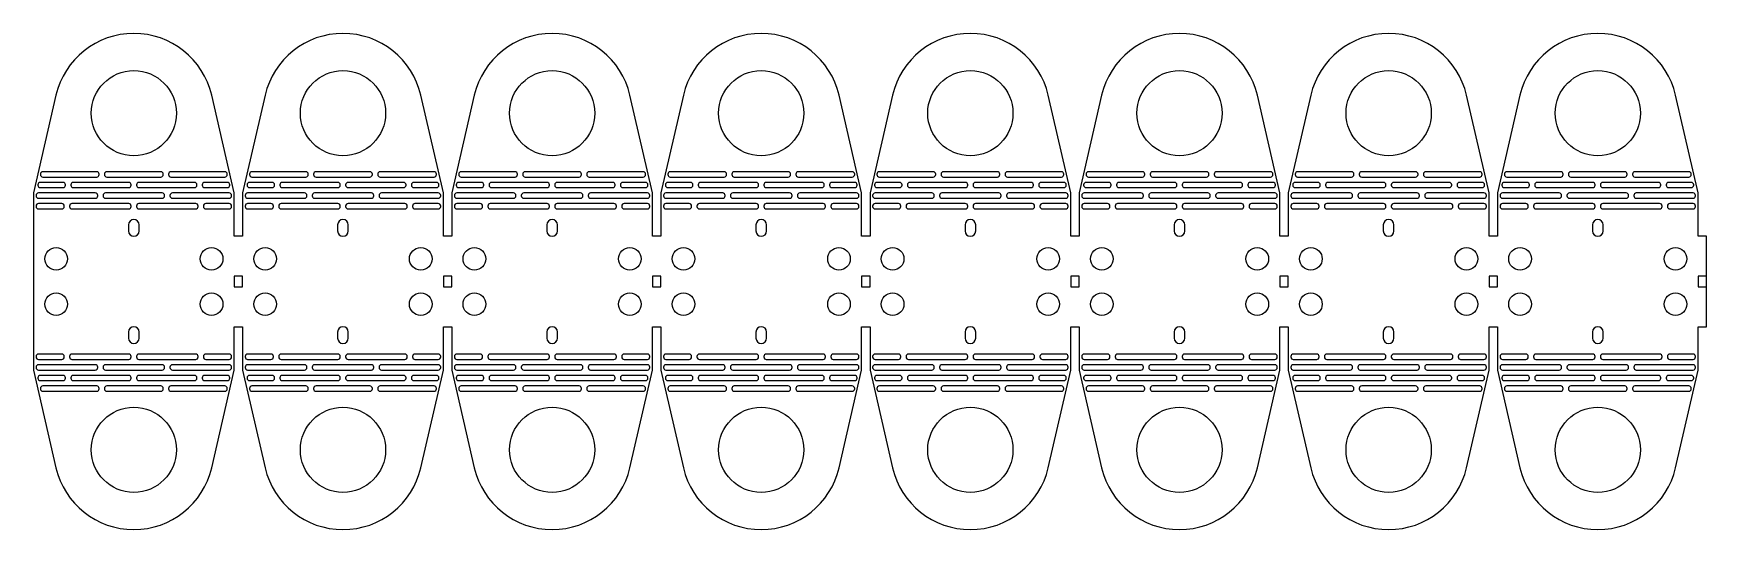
# Model space of a CAD drawing. Header units: metres. Extents: x -275 to 39, y -38 to 55.
import ezdxf

# ---------------------------------------------------------------- set-up
doc = ezdxf.new("R2010")
doc.units = ezdxf.units.M

msp = doc.modelspace()

# ---------------------------------------------------------------- linework, layer by layer
at = {"layer": 'PARAMETRIX'}
for p, q in [((-270.6203, 43.5076), (-274.8496, 25.1416)), ((-270.6203, 43.5076), (-274.8496, 25.1416)), ((-237.1562, 25.1416), (-241.3855, 43.5076)), ((-237.1562, 25.1416), (-241.3855, 43.5076)), ((-231.3561, 43.5076), (-235.5854, 25.1416)), ((-231.3561, 43.5076), (-235.5854, 25.1416)), ((-197.8919, 25.1416), (-202.1212, 43.5076)), ((-197.8919, 25.1416), (-202.1212, 43.5076)), ((-192.0919, 43.5076), (-196.3212, 25.1416)), ((-192.0919, 43.5076), (-196.3212, 25.1416)), ((-158.6277, 25.1416), (-162.857, 43.5076)), ((-158.6277, 25.1416), (-162.857, 43.5076)), ((-152.8276, 43.5076), (-157.0569, 25.1416)), ((-152.8276, 43.5076), (-157.0569, 25.1416)), ((-119.3635, 25.1416), (-123.5928, 43.5076)), ((-119.3635, 25.1416), (-123.5928, 43.5076)), ((-113.5634, 43.5076), (-117.7927, 25.1416)), ((-113.5634, 43.5076), (-117.7927, 25.1416)), ((-80.0993, 25.1416), (-84.3285, 43.5076)), ((-80.0993, 25.1416), (-84.3285, 43.5076)), ((-74.2992, 43.5076), (-78.5285, 25.1416)), ((-74.2992, 43.5076), (-78.5285, 25.1416)), ((-40.835, 25.1416), (-45.0643, 43.5076)), ((-40.835, 25.1416), (-45.0643, 43.5076)), ((-35.035, 43.5076), (-39.2642, 25.1416)), ((-35.035, 43.5076), (-39.2642, 25.1416)), ((-1.5708, 25.1416), (-5.8001, 43.5076)), ((-1.5708, 25.1416), (-5.8001, 43.5076)), ((4.2293, 43.5076), (0, 25.1416)), ((4.2293, 43.5076), (0, 25.1416)), ((37.6934, 25.1416), (33.4642, 43.5076)), ((37.6934, 25.1416), (33.4642, 43.5076)), ((-273.5436, 28.6916), (-273.5436, 28.5916)), ((-262.9665, 29.1416), (-273.0936, 29.1416)), ((-262.5165, 28.5916), (-262.5165, 28.6916)), ((-261.5165, 28.6916), (-261.5165, 28.5916)), ((-250.9393, 29.1416), (-261.0665, 29.1416)), ((-250.4893, 28.5916), (-250.4893, 28.6916)), ((-249.4893, 28.6916), (-249.4893, 28.5916)), ((-238.9121, 29.1416), (-249.0393, 29.1416)), ((-238.4621, 28.5916), (-238.4621, 28.6916)), ((-234.2794, 28.6916), (-234.2794, 28.5916)), ((-223.7022, 29.1416), (-233.8294, 29.1416)), ((-223.2522, 28.5916), (-223.2522, 28.6916)), ((-222.2522, 28.6916), (-222.2522, 28.5916)), ((-211.6751, 29.1416), (-221.8022, 29.1416)), ((-211.2251, 28.5916), (-211.2251, 28.6916)), ((-210.2251, 28.6916), (-210.2251, 28.5916)), ((-199.6479, 29.1416), (-209.7751, 29.1416)), ((-199.1979, 28.5916), (-199.1979, 28.6916)), ((-195.0152, 28.6916), (-195.0152, 28.5916)), ((-184.438, 29.1416), (-194.5652, 29.1416)), ((-183.988, 28.5916), (-183.988, 28.6916)), ((-182.988, 28.6916), (-182.988, 28.5916)), ((-172.4109, 29.1416), (-182.538, 29.1416)), ((-171.9609, 28.5916), (-171.9609, 28.6916)), ((-170.9609, 28.6916), (-170.9609, 28.5916)), ((-160.3837, 29.1416), (-170.5109, 29.1416)), ((-159.9337, 28.5916), (-159.9337, 28.6916)), ((-155.751, 28.6916), (-155.751, 28.5916)), ((-145.1738, 29.1416), (-155.301, 29.1416)), ((-144.7238, 28.5916), (-144.7238, 28.6916)), ((-143.7238, 28.6916), (-143.7238, 28.5916)), ((-133.1466, 29.1416), (-143.2738, 29.1416)), ((-132.6966, 28.5916), (-132.6966, 28.6916)), ((-131.6966, 28.6916), (-131.6966, 28.5916)), ((-121.1195, 29.1416), (-131.2466, 29.1416)), ((-120.6695, 28.5916), (-120.6695, 28.6916)), ((-116.4867, 28.6916), (-116.4867, 28.5916)), ((-105.9096, 29.1416), (-116.0367, 29.1416)), ((-105.4596, 28.5916), (-105.4596, 28.6916)), ((-104.4596, 28.6916), (-104.4596, 28.5916)), ((-93.8824, 29.1416), (-104.0096, 29.1416)), ((-93.4324, 28.5916), (-93.4324, 28.6916)), ((-92.4324, 28.6916), (-92.4324, 28.5916)), ((-81.8552, 29.1416), (-91.9824, 29.1416)), ((-81.4052, 28.5916), (-81.4052, 28.6916)), ((-77.2225, 28.6916), (-77.2225, 28.5916)), ((-66.6453, 29.1416), (-76.7725, 29.1416)), ((-66.1953, 28.5916), (-66.1953, 28.6916)), ((-65.1953, 28.6916), (-65.1953, 28.5916)), ((-54.6182, 29.1416), (-64.7453, 29.1416)), ((-54.1682, 28.5916), (-54.1682, 28.6916)), ((-53.1682, 28.6916), (-53.1682, 28.5916)), ((-42.591, 29.1416), (-52.7182, 29.1416)), ((-42.141, 28.5916), (-42.141, 28.6916)), ((-37.9583, 28.6916), (-37.9583, 28.5916)), ((-27.3811, 29.1416), (-37.5083, 29.1416)), ((-26.9311, 28.5916), (-26.9311, 28.6916)), ((-25.9311, 28.6916), (-25.9311, 28.5916)), ((-15.3539, 29.1416), (-25.4811, 29.1416)), ((-14.9039, 28.5916), (-14.9039, 28.6916)), ((-13.9039, 28.6916), (-13.9039, 28.5916)), ((-3.3268, 29.1416), (-13.4539, 29.1416)), ((-2.8768, 28.5916), (-2.8768, 28.6916)), ((1.306, 28.6916), (1.306, 28.5916)), ((11.8831, 29.1416), (1.756, 29.1416)), ((12.3331, 28.5916), (12.3331, 28.6916)), ((13.3331, 28.6916), (13.3331, 28.5916)), ((23.9103, 29.1416), (13.7831, 29.1416)), ((24.3603, 28.5916), (24.3603, 28.6916)), ((25.3603, 28.6916), (25.3603, 28.5916)), ((35.9375, 29.1416), (25.8103, 29.1416)), ((36.3875, 28.5916), (36.3875, 28.6916)), ((-274.8496, 25.1416), (-274.8496, 20.1416)), ((-274.8496, 25.1416), (-274.8496, 20.1416)), ((-274.0042, 26.6916), (-274.0042, 26.5916)), ((-263.2351, 25.1416), (-273.8996, 25.1416)), ((-269.2871, 27.1416), (-273.5542, 27.1416)), ((-273.5542, 26.1416), (-269.2871, 26.1416)), ((-273.0936, 28.1416), (-262.9665, 28.1416)), ((-268.8371, 26.5916), (-268.8371, 26.6916)), ((-267.8371, 26.6916), (-267.8371, 26.5916)), ((-256.9529, 27.1416), (-267.3871, 27.1416)), ((-267.3871, 26.1416), (-256.9529, 26.1416)), ((-250.6707, 25.1416), (-261.3351, 25.1416)), ((-261.0665, 28.1416), (-250.9393, 28.1416)), ((-256.5029, 26.5916), (-256.5029, 26.6916)), ((-255.5029, 26.6916), (-255.5029, 26.5916)), ((-244.6187, 27.1416), (-255.0529, 27.1416)), ((-255.0529, 26.1416), (-244.6187, 26.1416)), ((-249.0393, 28.1416), (-238.9121, 28.1416)), ((-238.1062, 25.1416), (-248.7707, 25.1416)), ((-244.1687, 26.5916), (-244.1687, 26.6916)), ((-243.1687, 26.6916), (-243.1687, 26.5916)), ((-238.4516, 27.1416), (-242.7187, 27.1416)), ((-242.7187, 26.1416), (-238.4516, 26.1416)), ((-238.0016, 26.5916), (-238.0016, 26.6916)), ((-237.1562, 20.1416), (-237.1562, 25.1416)), ((-237.1562, 20.1416), (-237.1562, 25.1416)), ((-235.5854, 25.1416), (-235.5854, 20.1416)), ((-235.5854, 25.1416), (-235.5854, 20.1416)), ((-234.74, 26.6916), (-234.74, 26.5916)), ((-223.9709, 25.1416), (-234.6354, 25.1416)), ((-230.0229, 27.1416), (-234.29, 27.1416)), ((-234.29, 26.1416), (-230.0229, 26.1416)), ((-233.8294, 28.1416), (-223.7022, 28.1416)), ((-229.5729, 26.5916), (-229.5729, 26.6916)), ((-228.5729, 26.6916), (-228.5729, 26.5916)), ((-217.6887, 27.1416), (-228.1229, 27.1416)), ((-228.1229, 26.1416), (-217.6887, 26.1416)), ((-211.4064, 25.1416), (-222.0709, 25.1416)), ((-221.8022, 28.1416), (-211.6751, 28.1416)), ((-217.2387, 26.5916), (-217.2387, 26.6916)), ((-216.2387, 26.6916), (-216.2387, 26.5916)), ((-205.3545, 27.1416), (-215.7887, 27.1416)), ((-215.7887, 26.1416), (-205.3545, 26.1416)), ((-209.7751, 28.1416), (-199.6479, 28.1416)), ((-198.8419, 25.1416), (-209.5064, 25.1416)), ((-204.9045, 26.5916), (-204.9045, 26.6916)), ((-203.9045, 26.6916), (-203.9045, 26.5916)), ((-199.1874, 27.1416), (-203.4545, 27.1416)), ((-203.4545, 26.1416), (-199.1874, 26.1416)), ((-198.7374, 26.5916), (-198.7374, 26.6916)), ((-197.8919, 20.1416), (-197.8919, 25.1416)), ((-197.8919, 20.1416), (-197.8919, 25.1416)), ((-196.3212, 25.1416), (-196.3212, 20.1416)), ((-196.3212, 25.1416), (-196.3212, 20.1416)), ((-195.4757, 26.6916), (-195.4757, 26.5916)), ((-184.7067, 25.1416), (-195.3712, 25.1416)), ((-190.7586, 27.1416), (-195.0257, 27.1416)), ((-195.0257, 26.1416), (-190.7586, 26.1416)), ((-194.5652, 28.1416), (-184.438, 28.1416)), ((-190.3086, 26.5916), (-190.3086, 26.6916)), ((-189.3086, 26.6916), (-189.3086, 26.5916)), ((-178.4244, 27.1416), (-188.8586, 27.1416)), ((-188.8586, 26.1416), (-178.4244, 26.1416)), ((-172.1422, 25.1416), (-182.8067, 25.1416)), ((-182.538, 28.1416), (-172.4109, 28.1416)), ((-177.9744, 26.5916), (-177.9744, 26.6916)), ((-176.9744, 26.6916), (-176.9744, 26.5916)), ((-166.0902, 27.1416), (-176.5244, 27.1416)), ((-176.5244, 26.1416), (-166.0902, 26.1416)), ((-170.5109, 28.1416), (-160.3837, 28.1416)), ((-159.5777, 25.1416), (-170.2422, 25.1416)), ((-165.6402, 26.5916), (-165.6402, 26.6916)), ((-164.6402, 26.6916), (-164.6402, 26.5916)), ((-159.9231, 27.1416), (-164.1902, 27.1416)), ((-164.1902, 26.1416), (-159.9231, 26.1416)), ((-159.4731, 26.5916), (-159.4731, 26.6916)), ((-158.6277, 20.1416), (-158.6277, 25.1416)), ((-158.6277, 20.1416), (-158.6277, 25.1416)), ((-157.0569, 25.1416), (-157.0569, 20.1416)), ((-157.0569, 25.1416), (-157.0569, 20.1416)), ((-156.2115, 26.6916), (-156.2115, 26.5916)), ((-145.4424, 25.1416), (-156.1069, 25.1416)), ((-151.4944, 27.1416), (-155.7615, 27.1416)), ((-155.7615, 26.1416), (-151.4944, 26.1416)), ((-155.301, 28.1416), (-145.1738, 28.1416)), ((-151.0444, 26.5916), (-151.0444, 26.6916)), ((-150.0444, 26.6916), (-150.0444, 26.5916)), ((-139.1602, 27.1416), (-149.5944, 27.1416)), ((-149.5944, 26.1416), (-139.1602, 26.1416)), ((-132.878, 25.1416), (-143.5424, 25.1416)), ((-143.2738, 28.1416), (-133.1466, 28.1416)), ((-138.7102, 26.5916), (-138.7102, 26.6916)), ((-137.7102, 26.6916), (-137.7102, 26.5916)), ((-126.826, 27.1416), (-137.2602, 27.1416)), ((-137.2602, 26.1416), (-126.826, 26.1416)), ((-131.2466, 28.1416), (-121.1195, 28.1416)), ((-120.3135, 25.1416), (-130.978, 25.1416)), ((-126.376, 26.5916), (-126.376, 26.6916)), ((-125.376, 26.6916), (-125.376, 26.5916)), ((-120.6589, 27.1416), (-124.926, 27.1416)), ((-124.926, 26.1416), (-120.6589, 26.1416)), ((-120.2089, 26.5916), (-120.2089, 26.6916)), ((-119.3635, 20.1416), (-119.3635, 25.1416)), ((-119.3635, 20.1416), (-119.3635, 25.1416)), ((-117.7927, 25.1416), (-117.7927, 20.1416)), ((-117.7927, 25.1416), (-117.7927, 20.1416)), ((-116.9473, 26.6916), (-116.9473, 26.5916)), ((-106.1782, 25.1416), (-116.8427, 25.1416)), ((-112.2302, 27.1416), (-116.4973, 27.1416)), ((-116.4973, 26.1416), (-112.2302, 26.1416)), ((-116.0367, 28.1416), (-105.9096, 28.1416)), ((-111.7802, 26.5916), (-111.7802, 26.6916)), ((-110.7802, 26.6916), (-110.7802, 26.5916)), ((-99.896, 27.1416), (-110.3302, 27.1416)), ((-110.3302, 26.1416), (-99.896, 26.1416)), ((-93.6137, 25.1416), (-104.2782, 25.1416)), ((-104.0096, 28.1416), (-93.8824, 28.1416)), ((-99.446, 26.5916), (-99.446, 26.6916)), ((-98.446, 26.6916), (-98.446, 26.5916)), ((-87.5618, 27.1416), (-97.996, 27.1416)), ((-97.996, 26.1416), (-87.5618, 26.1416)), ((-91.9824, 28.1416), (-81.8552, 28.1416)), ((-81.0493, 25.1416), (-91.7137, 25.1416)), ((-87.1118, 26.5916), (-87.1118, 26.6916)), ((-86.1118, 26.6916), (-86.1118, 26.5916)), ((-81.3947, 27.1416), (-85.6618, 27.1416)), ((-85.6618, 26.1416), (-81.3947, 26.1416)), ((-80.9447, 26.5916), (-80.9447, 26.6916)), ((-80.0993, 20.1416), (-80.0993, 25.1416)), ((-80.0993, 20.1416), (-80.0993, 25.1416)), ((-78.5285, 25.1416), (-78.5285, 20.1416)), ((-78.5285, 25.1416), (-78.5285, 20.1416)), ((-77.683, 26.6916), (-77.683, 26.5916)), ((-66.914, 25.1416), (-77.5785, 25.1416)), ((-72.9659, 27.1416), (-77.233, 27.1416)), ((-77.233, 26.1416), (-72.9659, 26.1416)), ((-76.7725, 28.1416), (-66.6453, 28.1416)), ((-72.5159, 26.5916), (-72.5159, 26.6916)), ((-71.5159, 26.6916), (-71.5159, 26.5916)), ((-60.6317, 27.1416), (-71.0659, 27.1416)), ((-71.0659, 26.1416), (-60.6317, 26.1416)), ((-54.3495, 25.1416), (-65.014, 25.1416)), ((-64.7453, 28.1416), (-54.6182, 28.1416)), ((-60.1817, 26.5916), (-60.1817, 26.6916)), ((-59.1817, 26.6916), (-59.1817, 26.5916)), ((-48.2975, 27.1416), (-58.7317, 27.1416)), ((-58.7317, 26.1416), (-48.2975, 26.1416)), ((-52.7182, 28.1416), (-42.591, 28.1416)), ((-41.785, 25.1416), (-52.4495, 25.1416)), ((-47.8475, 26.5916), (-47.8475, 26.6916)), ((-46.8475, 26.6916), (-46.8475, 26.5916)), ((-42.1304, 27.1416), (-46.3975, 27.1416)), ((-46.3975, 26.1416), (-42.1304, 26.1416)), ((-41.6804, 26.5916), (-41.6804, 26.6916)), ((-40.835, 20.1416), (-40.835, 25.1416)), ((-40.835, 20.1416), (-40.835, 25.1416)), ((-39.2642, 25.1416), (-39.2642, 20.1416)), ((-39.2642, 25.1416), (-39.2642, 20.1416)), ((-38.4188, 26.6916), (-38.4188, 26.5916)), ((-27.6498, 25.1416), (-38.3142, 25.1416)), ((-33.7017, 27.1416), (-37.9688, 27.1416)), ((-37.9688, 26.1416), (-33.7017, 26.1416)), ((-37.5083, 28.1416), (-27.3811, 28.1416)), ((-33.2517, 26.5916), (-33.2517, 26.6916)), ((-32.2517, 26.6916), (-32.2517, 26.5916)), ((-21.3675, 27.1416), (-31.8017, 27.1416)), ((-31.8017, 26.1416), (-21.3675, 26.1416)), ((-15.0853, 25.1416), (-25.7498, 25.1416)), ((-25.4811, 28.1416), (-15.3539, 28.1416)), ((-20.9175, 26.5916), (-20.9175, 26.6916)), ((-19.9175, 26.6916), (-19.9175, 26.5916)), ((-9.0333, 27.1416), (-19.4675, 27.1416)), ((-19.4675, 26.1416), (-9.0333, 26.1416)), ((-13.4539, 28.1416), (-3.3268, 28.1416)), ((-2.5208, 25.1416), (-13.1853, 25.1416)), ((-8.5833, 26.5916), (-8.5833, 26.6916)), ((-7.5833, 26.6916), (-7.5833, 26.5916)), ((-2.8662, 27.1416), (-7.1333, 27.1416)), ((-7.1333, 26.1416), (-2.8662, 26.1416)), ((-2.4162, 26.5916), (-2.4162, 26.6916)), ((-1.5708, 20.1416), (-1.5708, 25.1416)), ((-1.5708, 20.1416), (-1.5708, 25.1416)), ((0, 25.1416), (0, 20.1416)), ((0, 25.1416), (0, 20.1416)), ((0.8454, 26.6916), (0.8454, 26.5916)), ((11.6145, 25.1416), (0.95, 25.1416)), ((5.5625, 27.1416), (1.2954, 27.1416)), ((1.2954, 26.1416), (5.5625, 26.1416)), ((1.756, 28.1416), (11.8831, 28.1416)), ((6.0125, 26.5916), (6.0125, 26.6916)), ((7.0125, 26.6916), (7.0125, 26.5916)), ((17.8967, 27.1416), (7.4625, 27.1416)), ((7.4625, 26.1416), (17.8967, 26.1416)), ((24.179, 25.1416), (13.5145, 25.1416)), ((13.7831, 28.1416), (23.9103, 28.1416)), ((18.3467, 26.5916), (18.3467, 26.6916)), ((19.3467, 26.6916), (19.3467, 26.5916)), ((30.2309, 27.1416), (19.7967, 27.1416)), ((19.7967, 26.1416), (30.2309, 26.1416)), ((25.8103, 28.1416), (35.9375, 28.1416)), ((36.7434, 25.1416), (26.079, 25.1416)), ((30.6809, 26.5916), (30.6809, 26.6916)), ((31.6809, 26.6916), (31.6809, 26.5916)), ((36.398, 27.1416), (32.1309, 27.1416)), ((32.1309, 26.1416), (36.398, 26.1416)), ((36.848, 26.5916), (36.848, 26.6916)), ((37.6934, 20.1416), (37.6934, 25.1416)), ((37.6934, 20.1416), (37.6934, 25.1416)), ((-274.3496, 24.6916), (-274.3496, 24.5916)), ((-274.3496, 22.6916), (-274.3496, 22.5916)), ((-273.8996, 24.1416), (-263.2351, 24.1416)), ((-269.5174, 23.1416), (-273.8996, 23.1416)), ((-273.8996, 22.1416), (-269.5174, 22.1416)), ((-269.0674, 22.5916), (-269.0674, 22.6916)), ((-268.0674, 22.6916), (-268.0674, 22.5916)), ((-256.9529, 23.1416), (-267.6174, 23.1416)), ((-267.6174, 22.1416), (-256.9529, 22.1416)), ((-262.7851, 24.5916), (-262.7851, 24.6916)), ((-261.7851, 24.6916), (-261.7851, 24.5916)), ((-261.3351, 24.1416), (-250.6707, 24.1416)), ((-256.5029, 22.5916), (-256.5029, 22.6916)), ((-255.5029, 22.6916), (-255.5029, 22.5916)), ((-244.3884, 23.1416), (-255.0529, 23.1416)), ((-255.0529, 22.1416), (-244.3884, 22.1416)), ((-250.2207, 24.5916), (-250.2207, 24.6916)), ((-249.2207, 24.6916), (-249.2207, 24.5916)), ((-248.7707, 24.1416), (-238.1062, 24.1416)), ((-243.9384, 22.5916), (-243.9384, 22.6916)), ((-242.9384, 22.6916), (-242.9384, 22.5916)), ((-238.1062, 23.1416), (-242.4884, 23.1416)), ((-242.4884, 22.1416), (-238.1062, 22.1416)), ((-237.6562, 24.5916), (-237.6562, 24.6916)), ((-237.6562, 22.5916), (-237.6562, 22.6916)), ((-235.0854, 24.6916), (-235.0854, 24.5916)), ((-235.0854, 22.6916), (-235.0854, 22.5916)), ((-234.6354, 24.1416), (-223.9709, 24.1416)), ((-230.2531, 23.1416), (-234.6354, 23.1416)), ((-234.6354, 22.1416), (-230.2531, 22.1416)), ((-229.8031, 22.5916), (-229.8031, 22.6916)), ((-228.8031, 22.6916), (-228.8031, 22.5916)), ((-217.6887, 23.1416), (-228.3531, 23.1416)), ((-228.3531, 22.1416), (-217.6887, 22.1416)), ((-223.5209, 24.5916), (-223.5209, 24.6916)), ((-222.5209, 24.6916), (-222.5209, 24.5916)), ((-222.0709, 24.1416), (-211.4064, 24.1416)), ((-217.2387, 22.5916), (-217.2387, 22.6916)), ((-216.2387, 22.6916), (-216.2387, 22.5916)), ((-205.1242, 23.1416), (-215.7887, 23.1416)), ((-215.7887, 22.1416), (-205.1242, 22.1416)), ((-210.9564, 24.5916), (-210.9564, 24.6916)), ((-209.9564, 24.6916), (-209.9564, 24.5916)), ((-209.5064, 24.1416), (-198.8419, 24.1416)), ((-204.6742, 22.5916), (-204.6742, 22.6916)), ((-203.6742, 22.6916), (-203.6742, 22.5916)), ((-198.8419, 23.1416), (-203.2242, 23.1416)), ((-203.2242, 22.1416), (-198.8419, 22.1416)), ((-198.3919, 24.5916), (-198.3919, 24.6916)), ((-198.3919, 22.5916), (-198.3919, 22.6916)), ((-195.8212, 24.6916), (-195.8212, 24.5916)), ((-195.8212, 22.6916), (-195.8212, 22.5916)), ((-195.3712, 24.1416), (-184.7067, 24.1416)), ((-190.9889, 23.1416), (-195.3712, 23.1416)), ((-195.3712, 22.1416), (-190.9889, 22.1416)), ((-190.5389, 22.5916), (-190.5389, 22.6916)), ((-189.5389, 22.6916), (-189.5389, 22.5916)), ((-178.4244, 23.1416), (-189.0889, 23.1416)), ((-189.0889, 22.1416), (-178.4244, 22.1416)), ((-184.2567, 24.5916), (-184.2567, 24.6916)), ((-183.2567, 24.6916), (-183.2567, 24.5916)), ((-182.8067, 24.1416), (-172.1422, 24.1416)), ((-177.9744, 22.5916), (-177.9744, 22.6916)), ((-176.9744, 22.6916), (-176.9744, 22.5916)), ((-165.86, 23.1416), (-176.5244, 23.1416)), ((-176.5244, 22.1416), (-165.86, 22.1416)), ((-171.6922, 24.5916), (-171.6922, 24.6916)), ((-170.6922, 24.6916), (-170.6922, 24.5916)), ((-170.2422, 24.1416), (-159.5777, 24.1416)), ((-165.41, 22.5916), (-165.41, 22.6916)), ((-164.41, 22.6916), (-164.41, 22.5916)), ((-159.5777, 23.1416), (-163.96, 23.1416)), ((-163.96, 22.1416), (-159.5777, 22.1416)), ((-159.1277, 24.5916), (-159.1277, 24.6916)), ((-159.1277, 22.5916), (-159.1277, 22.6916)), ((-156.5569, 24.6916), (-156.5569, 24.5916)), ((-156.5569, 22.6916), (-156.5569, 22.5916)), ((-156.1069, 24.1416), (-145.4424, 24.1416)), ((-151.7247, 23.1416), (-156.1069, 23.1416)), ((-156.1069, 22.1416), (-151.7247, 22.1416)), ((-151.2747, 22.5916), (-151.2747, 22.6916)), ((-150.2747, 22.6916), (-150.2747, 22.5916)), ((-139.1602, 23.1416), (-149.8247, 23.1416)), ((-149.8247, 22.1416), (-139.1602, 22.1416)), ((-144.9924, 24.5916), (-144.9924, 24.6916)), ((-143.9924, 24.6916), (-143.9924, 24.5916)), ((-143.5424, 24.1416), (-132.878, 24.1416)), ((-138.7102, 22.5916), (-138.7102, 22.6916)), ((-137.7102, 22.6916), (-137.7102, 22.5916)), ((-126.5957, 23.1416), (-137.2602, 23.1416)), ((-137.2602, 22.1416), (-126.5957, 22.1416)), ((-132.428, 24.5916), (-132.428, 24.6916)), ((-131.428, 24.6916), (-131.428, 24.5916)), ((-130.978, 24.1416), (-120.3135, 24.1416)), ((-126.1457, 22.5916), (-126.1457, 22.6916)), ((-125.1457, 22.6916), (-125.1457, 22.5916)), ((-120.3135, 23.1416), (-124.6957, 23.1416)), ((-124.6957, 22.1416), (-120.3135, 22.1416)), ((-119.8635, 24.5916), (-119.8635, 24.6916)), ((-119.8635, 22.5916), (-119.8635, 22.6916)), ((-117.2927, 24.6916), (-117.2927, 24.5916)), ((-117.2927, 22.6916), (-117.2927, 22.5916)), ((-116.8427, 24.1416), (-106.1782, 24.1416)), ((-112.4605, 23.1416), (-116.8427, 23.1416)), ((-116.8427, 22.1416), (-112.4605, 22.1416)), ((-112.0105, 22.5916), (-112.0105, 22.6916)), ((-111.0105, 22.6916), (-111.0105, 22.5916)), ((-99.896, 23.1416), (-110.5605, 23.1416)), ((-110.5605, 22.1416), (-99.896, 22.1416)), ((-105.7282, 24.5916), (-105.7282, 24.6916)), ((-104.7282, 24.6916), (-104.7282, 24.5916)), ((-104.2782, 24.1416), (-93.6137, 24.1416)), ((-99.446, 22.5916), (-99.446, 22.6916)), ((-98.446, 22.6916), (-98.446, 22.5916)), ((-87.3315, 23.1416), (-97.996, 23.1416)), ((-97.996, 22.1416), (-87.3315, 22.1416)), ((-93.1637, 24.5916), (-93.1637, 24.6916)), ((-92.1637, 24.6916), (-92.1637, 24.5916)), ((-91.7137, 24.1416), (-81.0493, 24.1416)), ((-86.8815, 22.5916), (-86.8815, 22.6916)), ((-85.8815, 22.6916), (-85.8815, 22.5916)), ((-81.0493, 23.1416), (-85.4315, 23.1416)), ((-85.4315, 22.1416), (-81.0493, 22.1416)), ((-80.5993, 24.5916), (-80.5993, 24.6916)), ((-80.5993, 22.5916), (-80.5993, 22.6916)), ((-78.0285, 24.6916), (-78.0285, 24.5916)), ((-78.0285, 22.6916), (-78.0285, 22.5916)), ((-77.5785, 24.1416), (-66.914, 24.1416)), ((-73.1962, 23.1416), (-77.5785, 23.1416)), ((-77.5785, 22.1416), (-73.1962, 22.1416)), ((-72.7462, 22.5916), (-72.7462, 22.6916)), ((-71.7462, 22.6916), (-71.7462, 22.5916)), ((-60.6317, 23.1416), (-71.2962, 23.1416)), ((-71.2962, 22.1416), (-60.6317, 22.1416)), ((-66.464, 24.5916), (-66.464, 24.6916)), ((-65.464, 24.6916), (-65.464, 24.5916)), ((-65.014, 24.1416), (-54.3495, 24.1416)), ((-60.1817, 22.5916), (-60.1817, 22.6916)), ((-59.1817, 22.6916), (-59.1817, 22.5916)), ((-48.0673, 23.1416), (-58.7317, 23.1416)), ((-58.7317, 22.1416), (-48.0673, 22.1416)), ((-53.8995, 24.5916), (-53.8995, 24.6916)), ((-52.8995, 24.6916), (-52.8995, 24.5916)), ((-52.4495, 24.1416), (-41.785, 24.1416)), ((-47.6173, 22.5916), (-47.6173, 22.6916)), ((-46.6173, 22.6916), (-46.6173, 22.5916)), ((-41.785, 23.1416), (-46.1673, 23.1416)), ((-46.1673, 22.1416), (-41.785, 22.1416)), ((-41.335, 24.5916), (-41.335, 24.6916)), ((-41.335, 22.5916), (-41.335, 22.6916)), ((-38.7642, 24.6916), (-38.7642, 24.5916)), ((-38.7642, 22.6916), (-38.7642, 22.5916)), ((-38.3142, 24.1416), (-27.6498, 24.1416)), ((-33.932, 23.1416), (-38.3142, 23.1416)), ((-38.3142, 22.1416), (-33.932, 22.1416)), ((-33.482, 22.5916), (-33.482, 22.6916)), ((-32.482, 22.6916), (-32.482, 22.5916)), ((-21.3675, 23.1416), (-32.032, 23.1416)), ((-32.032, 22.1416), (-21.3675, 22.1416)), ((-27.1998, 24.5916), (-27.1998, 24.6916)), ((-26.1998, 24.6916), (-26.1998, 24.5916)), ((-25.7498, 24.1416), (-15.0853, 24.1416)), ((-20.9175, 22.5916), (-20.9175, 22.6916)), ((-19.9175, 22.6916), (-19.9175, 22.5916)), ((-8.803, 23.1416), (-19.4675, 23.1416)), ((-19.4675, 22.1416), (-8.803, 22.1416)), ((-14.6353, 24.5916), (-14.6353, 24.6916)), ((-13.6353, 24.6916), (-13.6353, 24.5916)), ((-13.1853, 24.1416), (-2.5208, 24.1416)), ((-8.353, 22.5916), (-8.353, 22.6916)), ((-7.353, 22.6916), (-7.353, 22.5916)), ((-2.5208, 23.1416), (-6.903, 23.1416)), ((-6.903, 22.1416), (-2.5208, 22.1416)), ((-2.0708, 24.5916), (-2.0708, 24.6916)), ((-2.0708, 22.5916), (-2.0708, 22.6916)), ((0.5, 24.6916), (0.5, 24.5916)), ((0.5, 22.6916), (0.5, 22.5916)), ((0.95, 24.1416), (11.6145, 24.1416)), ((5.3322, 23.1416), (0.95, 23.1416)), ((0.95, 22.1416), (5.3322, 22.1416)), ((5.7822, 22.5916), (5.7822, 22.6916)), ((6.7822, 22.6916), (6.7822, 22.5916)), ((17.8967, 23.1416), (7.2322, 23.1416)), ((7.2322, 22.1416), (17.8967, 22.1416)), ((12.0645, 24.5916), (12.0645, 24.6916)), ((13.0645, 24.6916), (13.0645, 24.5916)), ((13.5145, 24.1416), (24.179, 24.1416)), ((18.3467, 22.5916), (18.3467, 22.6916)), ((19.3467, 22.6916), (19.3467, 22.5916)), ((30.4612, 23.1416), (19.7967, 23.1416)), ((19.7967, 22.1416), (30.4612, 22.1416)), ((24.629, 24.5916), (24.629, 24.6916)), ((25.629, 24.6916), (25.629, 24.5916)), ((26.079, 24.1416), (36.7434, 24.1416)), ((30.9112, 22.5916), (30.9112, 22.6916)), ((31.9112, 22.6916), (31.9112, 22.5916)), ((36.7434, 23.1416), (32.3612, 23.1416)), ((32.3612, 22.1416), (36.7434, 22.1416)), ((37.1934, 24.5916), (37.1934, 24.6916)), ((37.1934, 22.5916), (37.1934, 22.6916)), ((-274.8496, 20.1416), (-274.8496, 17)), ((-274.8496, 20.1416), (-274.8496, 17)), ((-257.0029, 19.1416), (-257.0029, 18)), ((-255.0029, 18), (-255.0029, 19.1416)), ((-237.1562, 17), (-237.1562, 20.1416)), ((-237.1562, 17), (-237.1562, 20.1416)), ((-235.5854, 20.1416), (-235.5854, 17)), ((-235.5854, 20.1416), (-235.5854, 17)), ((-217.7387, 19.1416), (-217.7387, 18)), ((-215.7387, 18), (-215.7387, 19.1416)), ((-197.8919, 17), (-197.8919, 20.1416)), ((-197.8919, 17), (-197.8919, 20.1416)), ((-196.3212, 20.1416), (-196.3212, 17)), ((-196.3212, 20.1416), (-196.3212, 17)), ((-178.4744, 19.1416), (-178.4744, 18)), ((-176.4744, 18), (-176.4744, 19.1416)), ((-158.6277, 17), (-158.6277, 20.1416)), ((-158.6277, 17), (-158.6277, 20.1416)), ((-157.0569, 20.1416), (-157.0569, 17)), ((-157.0569, 20.1416), (-157.0569, 17)), ((-139.2102, 19.1416), (-139.2102, 18)), ((-137.2102, 18), (-137.2102, 19.1416)), ((-119.3635, 17), (-119.3635, 20.1416)), ((-119.3635, 17), (-119.3635, 20.1416)), ((-117.7927, 20.1416), (-117.7927, 17)), ((-117.7927, 20.1416), (-117.7927, 17)), ((-99.946, 19.1416), (-99.946, 18)), ((-97.946, 18), (-97.946, 19.1416)), ((-80.0993, 17), (-80.0993, 20.1416)), ((-80.0993, 17), (-80.0993, 20.1416)), ((-78.5285, 20.1416), (-78.5285, 17)), ((-78.5285, 20.1416), (-78.5285, 17)), ((-60.6817, 19.1416), (-60.6817, 18)), ((-58.6817, 18), (-58.6817, 19.1416)), ((-40.835, 17), (-40.835, 20.1416)), ((-40.835, 17), (-40.835, 20.1416)), ((-39.2642, 20.1416), (-39.2642, 17)), ((-39.2642, 20.1416), (-39.2642, 17)), ((-21.4175, 19.1416), (-21.4175, 18)), ((-19.4175, 18), (-19.4175, 19.1416)), ((-1.5708, 17), (-1.5708, 20.1416)), ((-1.5708, 17), (-1.5708, 20.1416)), ((0, 20.1416), (0, 17)), ((0, 20.1416), (0, 17)), ((17.8467, 19.1416), (17.8467, 18)), ((19.8467, 18), (19.8467, 19.1416)), ((37.6934, 17), (37.6934, 20.1416)), ((37.6934, 17), (37.6934, 20.1416)), ((-274.8496, 17), (-274.8496, 0)), ((-274.8496, 17), (-274.8496, 0)), ((-235.5854, 17), (-237.1562, 17)), ((-235.5854, 17), (-237.1562, 17)), ((-196.3212, 17), (-197.8919, 17)), ((-196.3212, 17), (-197.8919, 17)), ((-157.0569, 17), (-158.6277, 17)), ((-157.0569, 17), (-158.6277, 17)), ((-117.7927, 17), (-119.3635, 17)), ((-117.7927, 17), (-119.3635, 17)), ((-78.5285, 17), (-80.0993, 17)), ((-78.5285, 17), (-80.0993, 17)), ((-39.2642, 17), (-40.835, 17)), ((-39.2642, 17), (-40.835, 17)), ((0, 17), (-1.5708, 17)), ((0, 17), (-1.5708, 17)), ((39.2642, 17), (37.6934, 17)), ((39.2642, 17), (37.6934, 17)), ((39.2642, 0), (39.2642, 17)), ((39.2642, 0), (39.2642, 17)), ((-235.5854, 9.5), (-237.1562, 9.5)), ((-237.1562, 9.5), (-237.1562, 7.5)), ((-235.5854, 7.5), (-235.5854, 9.5)), ((-196.3212, 9.5), (-197.8919, 9.5)), ((-197.8919, 9.5), (-197.8919, 7.5)), ((-196.3212, 7.5), (-196.3212, 9.5)), ((-157.0569, 9.5), (-158.6277, 9.5)), ((-158.6277, 9.5), (-158.6277, 7.5)), ((-157.0569, 7.5), (-157.0569, 9.5)), ((-117.7927, 9.5), (-119.3635, 9.5)), ((-119.3635, 9.5), (-119.3635, 7.5)), ((-117.7927, 7.5), (-117.7927, 9.5)), ((-78.5285, 9.5), (-80.0993, 9.5)), ((-80.0993, 9.5), (-80.0993, 7.5)), ((-78.5285, 7.5), (-78.5285, 9.5)), ((-39.2642, 9.5), (-40.835, 9.5)), ((-40.835, 9.5), (-40.835, 7.5)), ((-39.2642, 7.5), (-39.2642, 9.5)), ((0, 9.5), (-1.5708, 9.5)), ((-1.5708, 9.5), (-1.5708, 7.5)), ((0, 7.5), (0, 9.5)), ((39.2642, 9.5), (37.6934, 9.5)), ((37.6934, 9.5), (37.6934, 7.5)), ((39.2642, 7.5), (39.2642, 9.5)), ((-237.1562, 7.5), (-235.5854, 7.5)), ((-197.8919, 7.5), (-196.3212, 7.5)), ((-158.6277, 7.5), (-157.0569, 7.5)), ((-119.3635, 7.5), (-117.7927, 7.5)), ((-80.0993, 7.5), (-78.5285, 7.5)), ((-40.835, 7.5), (-39.2642, 7.5)), ((-1.5708, 7.5), (0, 7.5)), ((37.6934, 7.5), (39.2642, 7.5)), ((-274.8496, 0), (-274.8496, -3.1416)), ((-274.8496, 0), (-274.8496, -3.1416)), ((-237.1562, -3.1416), (-237.1562, 0)), ((-237.1562, 0), (-235.5854, 0)), ((-237.1562, -3.1416), (-237.1562, 0)), ((-237.1562, 0), (-235.5854, 0)), ((-235.5854, 0), (-235.5854, -3.1416)), ((-235.5854, 0), (-235.5854, -3.1416)), ((-197.8919, -3.1416), (-197.8919, 0)), ((-197.8919, 0), (-196.3212, 0)), ((-197.8919, -3.1416), (-197.8919, 0)), ((-197.8919, 0), (-196.3212, 0)), ((-196.3212, 0), (-196.3212, -3.1416)), ((-196.3212, 0), (-196.3212, -3.1416)), ((-158.6277, -3.1416), (-158.6277, 0)), ((-158.6277, 0), (-157.0569, 0)), ((-158.6277, -3.1416), (-158.6277, 0)), ((-158.6277, 0), (-157.0569, 0)), ((-157.0569, 0), (-157.0569, -3.1416)), ((-157.0569, 0), (-157.0569, -3.1416)), ((-119.3635, -3.1416), (-119.3635, 0)), ((-119.3635, 0), (-117.7927, 0)), ((-119.3635, -3.1416), (-119.3635, 0)), ((-119.3635, 0), (-117.7927, 0)), ((-117.7927, 0), (-117.7927, -3.1416)), ((-117.7927, 0), (-117.7927, -3.1416)), ((-80.0993, -3.1416), (-80.0993, 0)), ((-80.0993, 0), (-78.5285, 0)), ((-80.0993, -3.1416), (-80.0993, 0)), ((-80.0993, 0), (-78.5285, 0)), ((-78.5285, 0), (-78.5285, -3.1416)), ((-78.5285, 0), (-78.5285, -3.1416)), ((-40.835, -3.1416), (-40.835, 0)), ((-40.835, 0), (-39.2642, 0)), ((-40.835, -3.1416), (-40.835, 0)), ((-40.835, 0), (-39.2642, 0)), ((-39.2642, 0), (-39.2642, -3.1416)), ((-39.2642, 0), (-39.2642, -3.1416)), ((-1.5708, -3.1416), (-1.5708, 0)), ((-1.5708, 0), (0, 0)), ((-1.5708, -3.1416), (-1.5708, 0)), ((-1.5708, 0), (0, 0)), ((0, 0), (0, -3.1416)), ((0, 0), (0, -3.1416)), ((37.6934, -3.1416), (37.6934, 0)), ((37.6934, 0), (39.2642, 0)), ((37.6934, -3.1416), (37.6934, 0)), ((37.6934, 0), (39.2642, 0)), ((-257.0029, -1), (-257.0029, -2.1416)), ((-255.0029, -2.1416), (-255.0029, -1)), ((-217.7387, -1), (-217.7387, -2.1416)), ((-215.7387, -2.1416), (-215.7387, -1)), ((-178.4744, -1), (-178.4744, -2.1416)), ((-176.4744, -2.1416), (-176.4744, -1)), ((-139.2102, -1), (-139.2102, -2.1416)), ((-137.2102, -2.1416), (-137.2102, -1)), ((-99.946, -1), (-99.946, -2.1416)), ((-97.946, -2.1416), (-97.946, -1)), ((-60.6817, -1), (-60.6817, -2.1416)), ((-58.6817, -2.1416), (-58.6817, -1)), ((-21.4175, -1), (-21.4175, -2.1416)), ((-19.4175, -2.1416), (-19.4175, -1)), ((17.8467, -1), (17.8467, -2.1416)), ((19.8467, -2.1416), (19.8467, -1)), ((-274.8496, -3.1416), (-274.8496, -8.1416)), ((-274.8496, -3.1416), (-274.8496, -8.1416)), ((-274.3496, -5.5916), (-274.3496, -5.6916)), ((-269.5174, -5.1416), (-273.8996, -5.1416)), ((-273.8996, -6.1416), (-269.5174, -6.1416)), ((-269.0674, -5.6916), (-269.0674, -5.5916)), ((-268.0674, -5.5916), (-268.0674, -5.6916)), ((-256.9529, -5.1416), (-267.6174, -5.1416)), ((-267.6174, -6.1416), (-256.9529, -6.1416)), ((-256.5029, -5.6916), (-256.5029, -5.5916)), ((-255.5029, -5.5916), (-255.5029, -5.6916)), ((-244.3884, -5.1416), (-255.0529, -5.1416)), ((-255.0529, -6.1416), (-244.3884, -6.1416)), ((-243.9384, -5.6916), (-243.9384, -5.5916)), ((-242.9384, -5.5916), (-242.9384, -5.6916)), ((-238.1062, -5.1416), (-242.4884, -5.1416)), ((-242.4884, -6.1416), (-238.1062, -6.1416)), ((-237.6562, -5.6916), (-237.6562, -5.5916)), ((-237.1562, -8.1416), (-237.1562, -3.1416)), ((-237.1562, -8.1416), (-237.1562, -3.1416)), ((-235.5854, -3.1416), (-235.5854, -8.1416)), ((-235.5854, -3.1416), (-235.5854, -8.1416)), ((-235.0854, -5.5916), (-235.0854, -5.6916)), ((-230.2531, -5.1416), (-234.6354, -5.1416)), ((-234.6354, -6.1416), (-230.2531, -6.1416)), ((-229.8031, -5.6916), (-229.8031, -5.5916)), ((-228.8031, -5.5916), (-228.8031, -5.6916)), ((-217.6887, -5.1416), (-228.3531, -5.1416)), ((-228.3531, -6.1416), (-217.6887, -6.1416)), ((-217.2387, -5.6916), (-217.2387, -5.5916)), ((-216.2387, -5.5916), (-216.2387, -5.6916)), ((-205.1242, -5.1416), (-215.7887, -5.1416)), ((-215.7887, -6.1416), (-205.1242, -6.1416)), ((-204.6742, -5.6916), (-204.6742, -5.5916)), ((-203.6742, -5.5916), (-203.6742, -5.6916)), ((-198.8419, -5.1416), (-203.2242, -5.1416)), ((-203.2242, -6.1416), (-198.8419, -6.1416)), ((-198.3919, -5.6916), (-198.3919, -5.5916)), ((-197.8919, -8.1416), (-197.8919, -3.1416)), ((-197.8919, -8.1416), (-197.8919, -3.1416)), ((-196.3212, -3.1416), (-196.3212, -8.1416)), ((-196.3212, -3.1416), (-196.3212, -8.1416)), ((-195.8212, -5.5916), (-195.8212, -5.6916)), ((-190.9889, -5.1416), (-195.3712, -5.1416)), ((-195.3712, -6.1416), (-190.9889, -6.1416)), ((-190.5389, -5.6916), (-190.5389, -5.5916)), ((-189.5389, -5.5916), (-189.5389, -5.6916)), ((-178.4244, -5.1416), (-189.0889, -5.1416)), ((-189.0889, -6.1416), (-178.4244, -6.1416)), ((-177.9744, -5.6916), (-177.9744, -5.5916)), ((-176.9744, -5.5916), (-176.9744, -5.6916)), ((-165.86, -5.1416), (-176.5244, -5.1416)), ((-176.5244, -6.1416), (-165.86, -6.1416)), ((-165.41, -5.6916), (-165.41, -5.5916)), ((-164.41, -5.5916), (-164.41, -5.6916)), ((-159.5777, -5.1416), (-163.96, -5.1416)), ((-163.96, -6.1416), (-159.5777, -6.1416)), ((-159.1277, -5.6916), (-159.1277, -5.5916)), ((-158.6277, -8.1416), (-158.6277, -3.1416)), ((-158.6277, -8.1416), (-158.6277, -3.1416)), ((-157.0569, -3.1416), (-157.0569, -8.1416)), ((-157.0569, -3.1416), (-157.0569, -8.1416)), ((-156.5569, -5.5916), (-156.5569, -5.6916)), ((-151.7247, -5.1416), (-156.1069, -5.1416)), ((-156.1069, -6.1416), (-151.7247, -6.1416)), ((-151.2747, -5.6916), (-151.2747, -5.5916)), ((-150.2747, -5.5916), (-150.2747, -5.6916)), ((-139.1602, -5.1416), (-149.8247, -5.1416)), ((-149.8247, -6.1416), (-139.1602, -6.1416)), ((-138.7102, -5.6916), (-138.7102, -5.5916)), ((-137.7102, -5.5916), (-137.7102, -5.6916)), ((-126.5957, -5.1416), (-137.2602, -5.1416)), ((-137.2602, -6.1416), (-126.5957, -6.1416)), ((-126.1457, -5.6916), (-126.1457, -5.5916)), ((-125.1457, -5.5916), (-125.1457, -5.6916)), ((-120.3135, -5.1416), (-124.6957, -5.1416)), ((-124.6957, -6.1416), (-120.3135, -6.1416)), ((-119.8635, -5.6916), (-119.8635, -5.5916)), ((-119.3635, -8.1416), (-119.3635, -3.1416)), ((-119.3635, -8.1416), (-119.3635, -3.1416)), ((-117.7927, -3.1416), (-117.7927, -8.1416)), ((-117.7927, -3.1416), (-117.7927, -8.1416)), ((-117.2927, -5.5916), (-117.2927, -5.6916)), ((-112.4605, -5.1416), (-116.8427, -5.1416)), ((-116.8427, -6.1416), (-112.4605, -6.1416)), ((-112.0105, -5.6916), (-112.0105, -5.5916)), ((-111.0105, -5.5916), (-111.0105, -5.6916)), ((-99.896, -5.1416), (-110.5605, -5.1416)), ((-110.5605, -6.1416), (-99.896, -6.1416)), ((-99.446, -5.6916), (-99.446, -5.5916)), ((-98.446, -5.5916), (-98.446, -5.6916)), ((-87.3315, -5.1416), (-97.996, -5.1416)), ((-97.996, -6.1416), (-87.3315, -6.1416)), ((-86.8815, -5.6916), (-86.8815, -5.5916)), ((-85.8815, -5.5916), (-85.8815, -5.6916)), ((-81.0493, -5.1416), (-85.4315, -5.1416)), ((-85.4315, -6.1416), (-81.0493, -6.1416)), ((-80.5993, -5.6916), (-80.5993, -5.5916)), ((-80.0993, -8.1416), (-80.0993, -3.1416)), ((-80.0993, -8.1416), (-80.0993, -3.1416)), ((-78.5285, -3.1416), (-78.5285, -8.1416)), ((-78.5285, -3.1416), (-78.5285, -8.1416)), ((-78.0285, -5.5916), (-78.0285, -5.6916)), ((-73.1962, -5.1416), (-77.5785, -5.1416)), ((-77.5785, -6.1416), (-73.1962, -6.1416)), ((-72.7462, -5.6916), (-72.7462, -5.5916)), ((-71.7462, -5.5916), (-71.7462, -5.6916)), ((-60.6317, -5.1416), (-71.2962, -5.1416)), ((-71.2962, -6.1416), (-60.6317, -6.1416)), ((-60.1817, -5.6916), (-60.1817, -5.5916)), ((-59.1817, -5.5916), (-59.1817, -5.6916)), ((-48.0673, -5.1416), (-58.7317, -5.1416)), ((-58.7317, -6.1416), (-48.0673, -6.1416)), ((-47.6173, -5.6916), (-47.6173, -5.5916)), ((-46.6173, -5.5916), (-46.6173, -5.6916)), ((-41.785, -5.1416), (-46.1673, -5.1416)), ((-46.1673, -6.1416), (-41.785, -6.1416)), ((-41.335, -5.6916), (-41.335, -5.5916)), ((-40.835, -8.1416), (-40.835, -3.1416)), ((-40.835, -8.1416), (-40.835, -3.1416)), ((-39.2642, -3.1416), (-39.2642, -8.1416)), ((-39.2642, -3.1416), (-39.2642, -8.1416)), ((-38.7642, -5.5916), (-38.7642, -5.6916)), ((-33.932, -5.1416), (-38.3142, -5.1416)), ((-38.3142, -6.1416), (-33.932, -6.1416)), ((-33.482, -5.6916), (-33.482, -5.5916)), ((-32.482, -5.5916), (-32.482, -5.6916)), ((-21.3675, -5.1416), (-32.032, -5.1416)), ((-32.032, -6.1416), (-21.3675, -6.1416)), ((-20.9175, -5.6916), (-20.9175, -5.5916)), ((-19.9175, -5.5916), (-19.9175, -5.6916)), ((-8.803, -5.1416), (-19.4675, -5.1416)), ((-19.4675, -6.1416), (-8.803, -6.1416)), ((-8.353, -5.6916), (-8.353, -5.5916)), ((-7.353, -5.5916), (-7.353, -5.6916)), ((-2.5208, -5.1416), (-6.903, -5.1416)), ((-6.903, -6.1416), (-2.5208, -6.1416)), ((-2.0708, -5.6916), (-2.0708, -5.5916)), ((-1.5708, -8.1416), (-1.5708, -3.1416)), ((-1.5708, -8.1416), (-1.5708, -3.1416)), ((0, -3.1416), (0, -8.1416)), ((0, -3.1416), (0, -8.1416)), ((0.5, -5.5916), (0.5, -5.6916)), ((5.3322, -5.1416), (0.95, -5.1416)), ((0.95, -6.1416), (5.3322, -6.1416)), ((5.7822, -5.6916), (5.7822, -5.5916)), ((6.7822, -5.5916), (6.7822, -5.6916)), ((17.8967, -5.1416), (7.2322, -5.1416)), ((7.2322, -6.1416), (17.8967, -6.1416)), ((18.3467, -5.6916), (18.3467, -5.5916)), ((19.3467, -5.5916), (19.3467, -5.6916)), ((30.4612, -5.1416), (19.7967, -5.1416)), ((19.7967, -6.1416), (30.4612, -6.1416)), ((30.9112, -5.6916), (30.9112, -5.5916)), ((31.9112, -5.5916), (31.9112, -5.6916)), ((36.7434, -5.1416), (32.3612, -5.1416)), ((32.3612, -6.1416), (36.7434, -6.1416)), ((37.1934, -5.6916), (37.1934, -5.5916)), ((37.6934, -8.1416), (37.6934, -3.1416)), ((37.6934, -8.1416), (37.6934, -3.1416)), ((-274.8496, -8.1416), (-270.6203, -26.5076)), ((-274.8496, -8.1416), (-270.6203, -26.5076)), ((-274.3496, -7.5916), (-274.3496, -7.6916)), ((-263.2351, -7.1416), (-273.8996, -7.1416)), ((-273.8996, -8.1416), (-263.2351, -8.1416)), ((-269.2871, -9.1416), (-273.5542, -9.1416)), ((-256.9529, -9.1416), (-267.3871, -9.1416)), ((-262.7851, -7.6916), (-262.7851, -7.5916)), ((-261.7851, -7.5916), (-261.7851, -7.6916)), ((-250.6707, -7.1416), (-261.3351, -7.1416)), ((-261.3351, -8.1416), (-250.6707, -8.1416)), ((-244.6187, -9.1416), (-255.0529, -9.1416)), ((-250.2207, -7.6916), (-250.2207, -7.5916)), ((-249.2207, -7.5916), (-249.2207, -7.6916)), ((-238.1062, -7.1416), (-248.7707, -7.1416)), ((-248.7707, -8.1416), (-238.1062, -8.1416)), ((-238.4516, -9.1416), (-242.7187, -9.1416)), ((-241.3855, -26.5076), (-237.1562, -8.1416)), ((-241.3855, -26.5076), (-237.1562, -8.1416)), ((-237.6562, -7.6916), (-237.6562, -7.5916)), ((-235.5854, -8.1416), (-231.3561, -26.5076)), ((-235.5854, -8.1416), (-231.3561, -26.5076)), ((-235.0854, -7.5916), (-235.0854, -7.6916)), ((-223.9709, -7.1416), (-234.6354, -7.1416)), ((-234.6354, -8.1416), (-223.9709, -8.1416)), ((-230.0229, -9.1416), (-234.29, -9.1416)), ((-217.6887, -9.1416), (-228.1229, -9.1416)), ((-223.5209, -7.6916), (-223.5209, -7.5916)), ((-222.5209, -7.5916), (-222.5209, -7.6916)), ((-211.4064, -7.1416), (-222.0709, -7.1416)), ((-222.0709, -8.1416), (-211.4064, -8.1416)), ((-205.3545, -9.1416), (-215.7887, -9.1416)), ((-210.9564, -7.6916), (-210.9564, -7.5916)), ((-209.9564, -7.5916), (-209.9564, -7.6916)), ((-198.8419, -7.1416), (-209.5064, -7.1416)), ((-209.5064, -8.1416), (-198.8419, -8.1416)), ((-199.1874, -9.1416), (-203.4545, -9.1416)), ((-202.1212, -26.5076), (-197.8919, -8.1416)), ((-202.1212, -26.5076), (-197.8919, -8.1416)), ((-198.3919, -7.6916), (-198.3919, -7.5916)), ((-196.3212, -8.1416), (-192.0919, -26.5076)), ((-196.3212, -8.1416), (-192.0919, -26.5076)), ((-195.8212, -7.5916), (-195.8212, -7.6916)), ((-184.7067, -7.1416), (-195.3712, -7.1416)), ((-195.3712, -8.1416), (-184.7067, -8.1416)), ((-190.7586, -9.1416), (-195.0257, -9.1416)), ((-178.4244, -9.1416), (-188.8586, -9.1416)), ((-184.2567, -7.6916), (-184.2567, -7.5916)), ((-183.2567, -7.5916), (-183.2567, -7.6916)), ((-172.1422, -7.1416), (-182.8067, -7.1416)), ((-182.8067, -8.1416), (-172.1422, -8.1416)), ((-166.0902, -9.1416), (-176.5244, -9.1416)), ((-171.6922, -7.6916), (-171.6922, -7.5916)), ((-170.6922, -7.5916), (-170.6922, -7.6916)), ((-159.5777, -7.1416), (-170.2422, -7.1416)), ((-170.2422, -8.1416), (-159.5777, -8.1416)), ((-159.9231, -9.1416), (-164.1902, -9.1416)), ((-162.857, -26.5076), (-158.6277, -8.1416)), ((-162.857, -26.5076), (-158.6277, -8.1416)), ((-159.1277, -7.6916), (-159.1277, -7.5916)), ((-157.0569, -8.1416), (-152.8276, -26.5076)), ((-157.0569, -8.1416), (-152.8276, -26.5076)), ((-156.5569, -7.5916), (-156.5569, -7.6916)), ((-145.4424, -7.1416), (-156.1069, -7.1416)), ((-156.1069, -8.1416), (-145.4424, -8.1416)), ((-151.4944, -9.1416), (-155.7615, -9.1416)), ((-139.1602, -9.1416), (-149.5944, -9.1416)), ((-144.9924, -7.6916), (-144.9924, -7.5916)), ((-143.9924, -7.5916), (-143.9924, -7.6916)), ((-132.878, -7.1416), (-143.5424, -7.1416)), ((-143.5424, -8.1416), (-132.878, -8.1416)), ((-126.826, -9.1416), (-137.2602, -9.1416)), ((-132.428, -7.6916), (-132.428, -7.5916)), ((-131.428, -7.5916), (-131.428, -7.6916)), ((-120.3135, -7.1416), (-130.978, -7.1416)), ((-130.978, -8.1416), (-120.3135, -8.1416)), ((-120.6589, -9.1416), (-124.926, -9.1416)), ((-123.5928, -26.5076), (-119.3635, -8.1416)), ((-123.5928, -26.5076), (-119.3635, -8.1416)), ((-119.8635, -7.6916), (-119.8635, -7.5916)), ((-117.7927, -8.1416), (-113.5634, -26.5076)), ((-117.7927, -8.1416), (-113.5634, -26.5076)), ((-117.2927, -7.5916), (-117.2927, -7.6916)), ((-106.1782, -7.1416), (-116.8427, -7.1416)), ((-116.8427, -8.1416), (-106.1782, -8.1416)), ((-112.2302, -9.1416), (-116.4973, -9.1416)), ((-99.896, -9.1416), (-110.3302, -9.1416)), ((-105.7282, -7.6916), (-105.7282, -7.5916)), ((-104.7282, -7.5916), (-104.7282, -7.6916)), ((-93.6137, -7.1416), (-104.2782, -7.1416)), ((-104.2782, -8.1416), (-93.6137, -8.1416)), ((-87.5618, -9.1416), (-97.996, -9.1416)), ((-93.1637, -7.6916), (-93.1637, -7.5916)), ((-92.1637, -7.5916), (-92.1637, -7.6916)), ((-81.0493, -7.1416), (-91.7137, -7.1416)), ((-91.7137, -8.1416), (-81.0493, -8.1416)), ((-81.3947, -9.1416), (-85.6618, -9.1416)), ((-84.3285, -26.5076), (-80.0993, -8.1416)), ((-84.3285, -26.5076), (-80.0993, -8.1416)), ((-80.5993, -7.6916), (-80.5993, -7.5916)), ((-78.5285, -8.1416), (-74.2992, -26.5076)), ((-78.5285, -8.1416), (-74.2992, -26.5076)), ((-78.0285, -7.5916), (-78.0285, -7.6916)), ((-66.914, -7.1416), (-77.5785, -7.1416)), ((-77.5785, -8.1416), (-66.914, -8.1416)), ((-72.9659, -9.1416), (-77.233, -9.1416)), ((-60.6317, -9.1416), (-71.0659, -9.1416)), ((-66.464, -7.6916), (-66.464, -7.5916)), ((-65.464, -7.5916), (-65.464, -7.6916)), ((-54.3495, -7.1416), (-65.014, -7.1416)), ((-65.014, -8.1416), (-54.3495, -8.1416)), ((-48.2975, -9.1416), (-58.7317, -9.1416)), ((-53.8995, -7.6916), (-53.8995, -7.5916)), ((-52.8995, -7.5916), (-52.8995, -7.6916)), ((-41.785, -7.1416), (-52.4495, -7.1416)), ((-52.4495, -8.1416), (-41.785, -8.1416)), ((-42.1304, -9.1416), (-46.3975, -9.1416)), ((-45.0643, -26.5076), (-40.835, -8.1416)), ((-45.0643, -26.5076), (-40.835, -8.1416)), ((-41.335, -7.6916), (-41.335, -7.5916)), ((-39.2642, -8.1416), (-35.035, -26.5076)), ((-39.2642, -8.1416), (-35.035, -26.5076)), ((-38.7642, -7.5916), (-38.7642, -7.6916)), ((-27.6498, -7.1416), (-38.3142, -7.1416)), ((-38.3142, -8.1416), (-27.6498, -8.1416)), ((-33.7017, -9.1416), (-37.9688, -9.1416)), ((-21.3675, -9.1416), (-31.8017, -9.1416)), ((-27.1998, -7.6916), (-27.1998, -7.5916)), ((-26.1998, -7.5916), (-26.1998, -7.6916)), ((-15.0853, -7.1416), (-25.7498, -7.1416)), ((-25.7498, -8.1416), (-15.0853, -8.1416)), ((-9.0333, -9.1416), (-19.4675, -9.1416)), ((-14.6353, -7.6916), (-14.6353, -7.5916)), ((-13.6353, -7.5916), (-13.6353, -7.6916)), ((-2.5208, -7.1416), (-13.1853, -7.1416)), ((-13.1853, -8.1416), (-2.5208, -8.1416)), ((-2.8662, -9.1416), (-7.1333, -9.1416)), ((-5.8001, -26.5076), (-1.5708, -8.1416)), ((-5.8001, -26.5076), (-1.5708, -8.1416)), ((-2.0708, -7.6916), (-2.0708, -7.5916)), ((0, -8.1416), (4.2293, -26.5076)), ((0, -8.1416), (4.2293, -26.5076)), ((0.5, -7.5916), (0.5, -7.6916)), ((11.6145, -7.1416), (0.95, -7.1416)), ((0.95, -8.1416), (11.6145, -8.1416)), ((5.5625, -9.1416), (1.2954, -9.1416)), ((17.8967, -9.1416), (7.4625, -9.1416)), ((12.0645, -7.6916), (12.0645, -7.5916)), ((13.0645, -7.5916), (13.0645, -7.6916)), ((24.179, -7.1416), (13.5145, -7.1416)), ((13.5145, -8.1416), (24.179, -8.1416)), ((30.2309, -9.1416), (19.7967, -9.1416)), ((24.629, -7.6916), (24.629, -7.5916)), ((25.629, -7.5916), (25.629, -7.6916)), ((36.7434, -7.1416), (26.079, -7.1416)), ((26.079, -8.1416), (36.7434, -8.1416)), ((36.398, -9.1416), (32.1309, -9.1416)), ((33.4642, -26.5076), (37.6934, -8.1416)), ((33.4642, -26.5076), (37.6934, -8.1416)), ((37.1934, -7.6916), (37.1934, -7.5916)), ((-274.0042, -9.5916), (-274.0042, -9.6916)), ((-273.5542, -10.1416), (-269.2871, -10.1416)), ((-273.5436, -11.5916), (-273.5436, -11.6916)), ((-262.9665, -11.1416), (-273.0936, -11.1416)), ((-273.0936, -12.1416), (-262.9665, -12.1416)), ((-268.8371, -9.6916), (-268.8371, -9.5916)), ((-267.8371, -9.5916), (-267.8371, -9.6916)), ((-267.3871, -10.1416), (-256.9529, -10.1416)), ((-262.5165, -11.6916), (-262.5165, -11.5916)), ((-261.5165, -11.5916), (-261.5165, -11.6916)), ((-250.9393, -11.1416), (-261.0665, -11.1416)), ((-261.0665, -12.1416), (-250.9393, -12.1416)), ((-256.5029, -9.6916), (-256.5029, -9.5916)), ((-255.5029, -9.5916), (-255.5029, -9.6916)), ((-255.0529, -10.1416), (-244.6187, -10.1416)), ((-250.4893, -11.6916), (-250.4893, -11.5916)), ((-249.4893, -11.5916), (-249.4893, -11.6916)), ((-238.9121, -11.1416), (-249.0393, -11.1416)), ((-249.0393, -12.1416), (-238.9121, -12.1416)), ((-244.1687, -9.6916), (-244.1687, -9.5916)), ((-243.1687, -9.5916), (-243.1687, -9.6916)), ((-242.7187, -10.1416), (-238.4516, -10.1416)), ((-238.4621, -11.6916), (-238.4621, -11.5916)), ((-238.0016, -9.6916), (-238.0016, -9.5916)), ((-234.74, -9.5916), (-234.74, -9.6916)), ((-234.29, -10.1416), (-230.0229, -10.1416)), ((-234.2794, -11.5916), (-234.2794, -11.6916)), ((-223.7022, -11.1416), (-233.8294, -11.1416)), ((-233.8294, -12.1416), (-223.7022, -12.1416)), ((-229.5729, -9.6916), (-229.5729, -9.5916)), ((-228.5729, -9.5916), (-228.5729, -9.6916)), ((-228.1229, -10.1416), (-217.6887, -10.1416)), ((-223.2522, -11.6916), (-223.2522, -11.5916)), ((-222.2522, -11.5916), (-222.2522, -11.6916)), ((-211.6751, -11.1416), (-221.8022, -11.1416)), ((-221.8022, -12.1416), (-211.6751, -12.1416)), ((-217.2387, -9.6916), (-217.2387, -9.5916)), ((-216.2387, -9.5916), (-216.2387, -9.6916)), ((-215.7887, -10.1416), (-205.3545, -10.1416)), ((-211.2251, -11.6916), (-211.2251, -11.5916)), ((-210.2251, -11.5916), (-210.2251, -11.6916)), ((-199.6479, -11.1416), (-209.7751, -11.1416)), ((-209.7751, -12.1416), (-199.6479, -12.1416)), ((-204.9045, -9.6916), (-204.9045, -9.5916)), ((-203.9045, -9.5916), (-203.9045, -9.6916)), ((-203.4545, -10.1416), (-199.1874, -10.1416)), ((-199.1979, -11.6916), (-199.1979, -11.5916)), ((-198.7374, -9.6916), (-198.7374, -9.5916)), ((-195.4757, -9.5916), (-195.4757, -9.6916)), ((-195.0257, -10.1416), (-190.7586, -10.1416)), ((-195.0152, -11.5916), (-195.0152, -11.6916)), ((-184.438, -11.1416), (-194.5652, -11.1416)), ((-194.5652, -12.1416), (-184.438, -12.1416)), ((-190.3086, -9.6916), (-190.3086, -9.5916)), ((-189.3086, -9.5916), (-189.3086, -9.6916)), ((-188.8586, -10.1416), (-178.4244, -10.1416)), ((-183.988, -11.6916), (-183.988, -11.5916)), ((-182.988, -11.5916), (-182.988, -11.6916)), ((-172.4109, -11.1416), (-182.538, -11.1416)), ((-182.538, -12.1416), (-172.4109, -12.1416)), ((-177.9744, -9.6916), (-177.9744, -9.5916)), ((-176.9744, -9.5916), (-176.9744, -9.6916)), ((-176.5244, -10.1416), (-166.0902, -10.1416)), ((-171.9609, -11.6916), (-171.9609, -11.5916)), ((-170.9609, -11.5916), (-170.9609, -11.6916)), ((-160.3837, -11.1416), (-170.5109, -11.1416)), ((-170.5109, -12.1416), (-160.3837, -12.1416)), ((-165.6402, -9.6916), (-165.6402, -9.5916)), ((-164.6402, -9.5916), (-164.6402, -9.6916)), ((-164.1902, -10.1416), (-159.9231, -10.1416)), ((-159.9337, -11.6916), (-159.9337, -11.5916)), ((-159.4731, -9.6916), (-159.4731, -9.5916)), ((-156.2115, -9.5916), (-156.2115, -9.6916)), ((-155.7615, -10.1416), (-151.4944, -10.1416)), ((-155.751, -11.5916), (-155.751, -11.6916)), ((-145.1738, -11.1416), (-155.301, -11.1416)), ((-155.301, -12.1416), (-145.1738, -12.1416)), ((-151.0444, -9.6916), (-151.0444, -9.5916)), ((-150.0444, -9.5916), (-150.0444, -9.6916)), ((-149.5944, -10.1416), (-139.1602, -10.1416)), ((-144.7238, -11.6916), (-144.7238, -11.5916)), ((-143.7238, -11.5916), (-143.7238, -11.6916)), ((-133.1466, -11.1416), (-143.2738, -11.1416)), ((-143.2738, -12.1416), (-133.1466, -12.1416)), ((-138.7102, -9.6916), (-138.7102, -9.5916)), ((-137.7102, -9.5916), (-137.7102, -9.6916)), ((-137.2602, -10.1416), (-126.826, -10.1416)), ((-132.6966, -11.6916), (-132.6966, -11.5916)), ((-131.6966, -11.5916), (-131.6966, -11.6916)), ((-121.1195, -11.1416), (-131.2466, -11.1416)), ((-131.2466, -12.1416), (-121.1195, -12.1416)), ((-126.376, -9.6916), (-126.376, -9.5916)), ((-125.376, -9.5916), (-125.376, -9.6916)), ((-124.926, -10.1416), (-120.6589, -10.1416)), ((-120.6695, -11.6916), (-120.6695, -11.5916)), ((-120.2089, -9.6916), (-120.2089, -9.5916)), ((-116.9473, -9.5916), (-116.9473, -9.6916)), ((-116.4973, -10.1416), (-112.2302, -10.1416)), ((-116.4867, -11.5916), (-116.4867, -11.6916)), ((-105.9096, -11.1416), (-116.0367, -11.1416)), ((-116.0367, -12.1416), (-105.9096, -12.1416)), ((-111.7802, -9.6916), (-111.7802, -9.5916)), ((-110.7802, -9.5916), (-110.7802, -9.6916)), ((-110.3302, -10.1416), (-99.896, -10.1416)), ((-105.4596, -11.6916), (-105.4596, -11.5916)), ((-104.4596, -11.5916), (-104.4596, -11.6916)), ((-93.8824, -11.1416), (-104.0096, -11.1416)), ((-104.0096, -12.1416), (-93.8824, -12.1416)), ((-99.446, -9.6916), (-99.446, -9.5916)), ((-98.446, -9.5916), (-98.446, -9.6916)), ((-97.996, -10.1416), (-87.5618, -10.1416)), ((-93.4324, -11.6916), (-93.4324, -11.5916)), ((-92.4324, -11.5916), (-92.4324, -11.6916)), ((-81.8552, -11.1416), (-91.9824, -11.1416)), ((-91.9824, -12.1416), (-81.8552, -12.1416)), ((-87.1118, -9.6916), (-87.1118, -9.5916)), ((-86.1118, -9.5916), (-86.1118, -9.6916)), ((-85.6618, -10.1416), (-81.3947, -10.1416)), ((-81.4052, -11.6916), (-81.4052, -11.5916)), ((-80.9447, -9.6916), (-80.9447, -9.5916)), ((-77.683, -9.5916), (-77.683, -9.6916)), ((-77.233, -10.1416), (-72.9659, -10.1416)), ((-77.2225, -11.5916), (-77.2225, -11.6916)), ((-66.6453, -11.1416), (-76.7725, -11.1416)), ((-76.7725, -12.1416), (-66.6453, -12.1416)), ((-72.5159, -9.6916), (-72.5159, -9.5916)), ((-71.5159, -9.5916), (-71.5159, -9.6916)), ((-71.0659, -10.1416), (-60.6317, -10.1416)), ((-66.1953, -11.6916), (-66.1953, -11.5916)), ((-65.1953, -11.5916), (-65.1953, -11.6916)), ((-54.6182, -11.1416), (-64.7453, -11.1416)), ((-64.7453, -12.1416), (-54.6182, -12.1416)), ((-60.1817, -9.6916), (-60.1817, -9.5916)), ((-59.1817, -9.5916), (-59.1817, -9.6916)), ((-58.7317, -10.1416), (-48.2975, -10.1416)), ((-54.1682, -11.6916), (-54.1682, -11.5916)), ((-53.1682, -11.5916), (-53.1682, -11.6916)), ((-42.591, -11.1416), (-52.7182, -11.1416)), ((-52.7182, -12.1416), (-42.591, -12.1416)), ((-47.8475, -9.6916), (-47.8475, -9.5916)), ((-46.8475, -9.5916), (-46.8475, -9.6916)), ((-46.3975, -10.1416), (-42.1304, -10.1416)), ((-42.141, -11.6916), (-42.141, -11.5916)), ((-41.6804, -9.6916), (-41.6804, -9.5916)), ((-38.4188, -9.5916), (-38.4188, -9.6916)), ((-37.9688, -10.1416), (-33.7017, -10.1416)), ((-37.9583, -11.5916), (-37.9583, -11.6916)), ((-27.3811, -11.1416), (-37.5083, -11.1416)), ((-37.5083, -12.1416), (-27.3811, -12.1416)), ((-33.2517, -9.6916), (-33.2517, -9.5916)), ((-32.2517, -9.5916), (-32.2517, -9.6916)), ((-31.8017, -10.1416), (-21.3675, -10.1416)), ((-26.9311, -11.6916), (-26.9311, -11.5916)), ((-25.9311, -11.5916), (-25.9311, -11.6916)), ((-15.3539, -11.1416), (-25.4811, -11.1416)), ((-25.4811, -12.1416), (-15.3539, -12.1416)), ((-20.9175, -9.6916), (-20.9175, -9.5916)), ((-19.9175, -9.5916), (-19.9175, -9.6916)), ((-19.4675, -10.1416), (-9.0333, -10.1416)), ((-14.9039, -11.6916), (-14.9039, -11.5916)), ((-13.9039, -11.5916), (-13.9039, -11.6916)), ((-3.3268, -11.1416), (-13.4539, -11.1416)), ((-13.4539, -12.1416), (-3.3268, -12.1416)), ((-8.5833, -9.6916), (-8.5833, -9.5916)), ((-7.5833, -9.5916), (-7.5833, -9.6916)), ((-7.1333, -10.1416), (-2.8662, -10.1416)), ((-2.8768, -11.6916), (-2.8768, -11.5916)), ((-2.4162, -9.6916), (-2.4162, -9.5916)), ((0.8454, -9.5916), (0.8454, -9.6916)), ((1.2954, -10.1416), (5.5625, -10.1416)), ((1.306, -11.5916), (1.306, -11.6916)), ((11.8831, -11.1416), (1.756, -11.1416)), ((1.756, -12.1416), (11.8831, -12.1416)), ((6.0125, -9.6916), (6.0125, -9.5916)), ((7.0125, -9.5916), (7.0125, -9.6916)), ((7.4625, -10.1416), (17.8967, -10.1416)), ((12.3331, -11.6916), (12.3331, -11.5916)), ((13.3331, -11.5916), (13.3331, -11.6916)), ((23.9103, -11.1416), (13.7831, -11.1416)), ((13.7831, -12.1416), (23.9103, -12.1416)), ((18.3467, -9.6916), (18.3467, -9.5916)), ((19.3467, -9.5916), (19.3467, -9.6916)), ((19.7967, -10.1416), (30.2309, -10.1416)), ((24.3603, -11.6916), (24.3603, -11.5916)), ((25.3603, -11.5916), (25.3603, -11.6916)), ((35.9375, -11.1416), (25.8103, -11.1416)), ((25.8103, -12.1416), (35.9375, -12.1416)), ((30.6809, -9.6916), (30.6809, -9.5916)), ((31.6809, -9.5916), (31.6809, -9.6916)), ((32.1309, -10.1416), (36.398, -10.1416)), ((36.3875, -11.6916), (36.3875, -11.5916)), ((36.848, -9.6916), (36.848, -9.5916))]:
    msp.add_line(p, q, dxfattribs=at)
for centre, radius in [((-256.0029, 40.1416), 8), ((-216.7387, 40.1416), 8), ((-177.4744, 40.1416), 8), ((-138.2102, 40.1416), 8), ((-98.946, 40.1416), 8), ((-59.6817, 40.1416), 8), ((-20.4175, 40.1416), 8), ((18.8467, 40.1416), 8), ((-270.5996, 12.75), 2.125), ((-241.4062, 12.75), 2.125), ((-231.3354, 12.75), 2.125), ((-202.1419, 12.75), 2.125), ((-192.0712, 12.75), 2.125), ((-162.8777, 12.75), 2.125), ((-152.8069, 12.75), 2.125), ((-123.6135, 12.75), 2.125), ((-113.5427, 12.75), 2.125), ((-84.3493, 12.75), 2.125), ((-74.2785, 12.75), 2.125), ((-45.085, 12.75), 2.125), ((-35.0142, 12.75), 2.125), ((-5.8208, 12.75), 2.125), ((4.25, 12.75), 2.125), ((33.4434, 12.75), 2.125), ((-270.5996, 4.25), 2.125), ((-241.4062, 4.25), 2.125), ((-231.3354, 4.25), 2.125), ((-202.1419, 4.25), 2.125), ((-192.0712, 4.25), 2.125), ((-162.8777, 4.25), 2.125), ((-152.8069, 4.25), 2.125), ((-123.6135, 4.25), 2.125), ((-113.5427, 4.25), 2.125), ((-84.3493, 4.25), 2.125), ((-74.2785, 4.25), 2.125), ((-45.085, 4.25), 2.125), ((-35.0142, 4.25), 2.125), ((-5.8208, 4.25), 2.125), ((4.25, 4.25), 2.125), ((33.4434, 4.25), 2.125), ((-256.0029, -23.1416), 8), ((-216.7387, -23.1416), 8), ((-177.4744, -23.1416), 8), ((-138.2102, -23.1416), 8), ((-98.946, -23.1416), 8), ((-59.6817, -23.1416), 8), ((-20.4175, -23.1416), 8), ((18.8467, -23.1416), 8)]:
    msp.add_circle(centre, radius, dxfattribs=at)
for centre, radius, start, end in [((-256.0029, 40.1416), 15, 12.9678, 167.0322), ((-256.0029, 40.1416), 15, 12.9678, 167.0322), ((-216.7387, 40.1416), 15, 12.9678, 167.0322), ((-216.7387, 40.1416), 15, 12.9678, 167.0322), ((-177.4744, 40.1416), 15, 12.9678, 167.0322), ((-177.4744, 40.1416), 15, 12.9678, 167.0322), ((-138.2102, 40.1416), 15, 12.9678, 167.0322), ((-138.2102, 40.1416), 15, 12.9678, 167.0322), ((-98.946, 40.1416), 15, 12.9678, 167.0322), ((-98.946, 40.1416), 15, 12.9678, 167.0322), ((-59.6817, 40.1416), 15, 12.9678, 167.0322), ((-59.6817, 40.1416), 15, 12.9678, 167.0322), ((-20.4175, 40.1416), 15, 12.9678, 167.0322), ((-20.4175, 40.1416), 15, 12.9678, 167.0322), ((18.8467, 40.1416), 15, 12.9678, 167.0322), ((18.8467, 40.1416), 15, 12.9678, 167.0322), ((-273.0936, 28.6916), 0.45, 90, 180), ((-273.0936, 28.5916), 0.45, 180, 270), ((-262.9665, 28.6916), 0.45, 0, 90), ((-262.9665, 28.5916), 0.45, 270, 0), ((-261.0665, 28.6916), 0.45, 90, 180), ((-261.0665, 28.5916), 0.45, 180, 270), ((-250.9393, 28.6916), 0.45, 0, 90), ((-250.9393, 28.5916), 0.45, 270, 0), ((-249.0393, 28.6916), 0.45, 90, 180), ((-249.0393, 28.5916), 0.45, 180, 270), ((-238.9121, 28.6916), 0.45, 0, 90), ((-238.9121, 28.5916), 0.45, 270, 360), ((-233.8294, 28.6916), 0.45, 90, 180), ((-233.8294, 28.5916), 0.45, 180, 270), ((-223.7022, 28.6916), 0.45, 0, 90), ((-223.7022, 28.5916), 0.45, 270, 0), ((-221.8022, 28.6916), 0.45, 90, 180), ((-221.8022, 28.5916), 0.45, 180, 270), ((-211.6751, 28.6916), 0.45, 0, 90), ((-211.6751, 28.5916), 0.45, 270, 0), ((-209.7751, 28.6916), 0.45, 90, 180), ((-209.7751, 28.5916), 0.45, 180, 270), ((-199.6479, 28.6916), 0.45, 0, 90), ((-199.6479, 28.5916), 0.45, 270, 360), ((-194.5652, 28.6916), 0.45, 90, 180), ((-194.5652, 28.5916), 0.45, 180, 270), ((-184.438, 28.6916), 0.45, 0, 90), ((-184.438, 28.5916), 0.45, 270, 360), ((-182.538, 28.6916), 0.45, 90, 180), ((-182.538, 28.5916), 0.45, 180, 270), ((-172.4109, 28.6916), 0.45, 0, 90), ((-172.4109, 28.5916), 0.45, 270, 360), ((-170.5109, 28.6916), 0.45, 90, 180), ((-170.5109, 28.5916), 0.45, 180, 270), ((-160.3837, 28.6916), 0.45, 0, 90), ((-160.3837, 28.5916), 0.45, 270, 360), ((-155.301, 28.6916), 0.45, 90, 180), ((-155.301, 28.5916), 0.45, 180, 270), ((-145.1738, 28.6916), 0.45, 0, 90), ((-145.1738, 28.5916), 0.45, 270, 360), ((-143.2738, 28.6916), 0.45, 90, 180), ((-143.2738, 28.5916), 0.45, 180, 270), ((-133.1466, 28.6916), 0.45, 0, 90), ((-133.1466, 28.5916), 0.45, 270, 360), ((-131.2466, 28.6916), 0.45, 90, 180), ((-131.2466, 28.5916), 0.45, 180, 270), ((-121.1195, 28.6916), 0.45, 0, 90), ((-121.1195, 28.5916), 0.45, 270, 360), ((-116.0367, 28.6916), 0.45, 90, 180), ((-116.0367, 28.5916), 0.45, 180, 270), ((-105.9096, 28.6916), 0.45, 0, 90), ((-105.9096, 28.5916), 0.45, 270, 360), ((-104.0096, 28.6916), 0.45, 90, 180), ((-104.0096, 28.5916), 0.45, 180, 270), ((-93.8824, 28.6916), 0.45, 0, 90), ((-93.8824, 28.5916), 0.45, 270, 360), ((-91.9824, 28.6916), 0.45, 90, 180), ((-91.9824, 28.5916), 0.45, 180, 270), ((-81.8552, 28.6916), 0.45, 0, 90), ((-81.8552, 28.5916), 0.45, 270, 360), ((-76.7725, 28.6916), 0.45, 90, 180), ((-76.7725, 28.5916), 0.45, 180, 270), ((-66.6453, 28.6916), 0.45, 0, 90), ((-66.6453, 28.5916), 0.45, 270, 0), ((-64.7453, 28.6916), 0.45, 90, 180), ((-64.7453, 28.5916), 0.45, 180, 270), ((-54.6182, 28.6916), 0.45, 0, 90), ((-54.6182, 28.5916), 0.45, 270, 0), ((-52.7182, 28.6916), 0.45, 90, 180), ((-52.7182, 28.5916), 0.45, 180, 270), ((-42.591, 28.6916), 0.45, 0, 90), ((-42.591, 28.5916), 0.45, 270, 360), ((-37.5083, 28.6916), 0.45, 90, 180), ((-37.5083, 28.5916), 0.45, 180, 270), ((-27.3811, 28.6916), 0.45, 0, 90), ((-27.3811, 28.5916), 0.45, 270, 0), ((-25.4811, 28.6916), 0.45, 90, 180), ((-25.4811, 28.5916), 0.45, 180, 270), ((-15.3539, 28.6916), 0.45, 0, 90), ((-15.3539, 28.5916), 0.45, 270, 0), ((-13.4539, 28.6916), 0.45, 90, 180), ((-13.4539, 28.5916), 0.45, 180, 270), ((-3.3268, 28.6916), 0.45, 0, 90), ((-3.3268, 28.5916), 0.45, 270, 360), ((1.756, 28.6916), 0.45, 90, 180), ((1.756, 28.5916), 0.45, 180, 270), ((11.8831, 28.6916), 0.45, 0, 90), ((11.8831, 28.5916), 0.45, 270, 0), ((13.7831, 28.6916), 0.45, 90, 180), ((13.7831, 28.5916), 0.45, 180, 270), ((23.9103, 28.6916), 0.45, 0, 90), ((23.9103, 28.5916), 0.45, 270, 0), ((25.8103, 28.6916), 0.45, 90, 180), ((25.8103, 28.5916), 0.45, 180, 270), ((35.9375, 28.6916), 0.45, 0, 90), ((35.9375, 28.5916), 0.45, 270, 360), ((-273.8996, 24.6916), 0.45, 90, 180), ((-273.5542, 26.6916), 0.45, 90, 180), ((-273.5542, 26.5916), 0.45, 180, 270), ((-269.2871, 26.6916), 0.45, 0, 90), ((-269.2871, 26.5916), 0.45, 270, 0), ((-267.3871, 26.6916), 0.45, 90, 180), ((-267.3871, 26.5916), 0.45, 180, 270), ((-263.2351, 24.6916), 0.45, 0, 90), ((-261.3351, 24.6916), 0.45, 90, 180), ((-256.9529, 26.6916), 0.45, 0, 90), ((-256.9529, 26.5916), 0.45, 270, 0), ((-255.0529, 26.6916), 0.45, 90, 180), ((-255.0529, 26.5916), 0.45, 180, 270), ((-250.6707, 24.6916), 0.45, 0, 90), ((-248.7707, 24.6916), 0.45, 90, 180), ((-244.6187, 26.6916), 0.45, 0, 90), ((-244.6187, 26.5916), 0.45, 270, 0), ((-242.7187, 26.6916), 0.45, 90, 180), ((-242.7187, 26.5916), 0.45, 180, 270), ((-238.4516, 26.6916), 0.45, 0, 90), ((-238.4516, 26.5916), 0.45, 270, 0), ((-238.1062, 24.6916), 0.45, 0, 90), ((-234.6354, 24.6916), 0.45, 90, 180), ((-234.29, 26.6916), 0.45, 90, 180), ((-234.29, 26.5916), 0.45, 180, 270), ((-230.0229, 26.6916), 0.45, 0, 90), ((-230.0229, 26.5916), 0.45, 270, 0), ((-228.1229, 26.6916), 0.45, 90, 180), ((-228.1229, 26.5916), 0.45, 180, 270), ((-223.9709, 24.6916), 0.45, 0, 90), ((-222.0709, 24.6916), 0.45, 90, 180), ((-217.6887, 26.6916), 0.45, 0, 90), ((-217.6887, 26.5916), 0.45, 270, 0), ((-215.7887, 26.6916), 0.45, 90, 180), ((-215.7887, 26.5916), 0.45, 180, 270), ((-211.4064, 24.6916), 0.45, 0, 90), ((-209.5064, 24.6916), 0.45, 90, 180), ((-205.3545, 26.6916), 0.45, 0, 90), ((-205.3545, 26.5916), 0.45, 270, 0), ((-203.4545, 26.6916), 0.45, 90, 180), ((-203.4545, 26.5916), 0.45, 180, 270), ((-199.1874, 26.6916), 0.45, 360, 90), ((-199.1874, 26.5916), 0.45, 270, 360), ((-198.8419, 24.6916), 0.45, 0, 90), ((-195.3712, 24.6916), 0.45, 90, 180), ((-195.0257, 26.6916), 0.45, 90, 180), ((-195.0257, 26.5916), 0.45, 180, 270), ((-190.7586, 26.6916), 0.45, 0, 90), ((-190.7586, 26.5916), 0.45, 270, 360), ((-188.8586, 26.6916), 0.45, 90, 180), ((-188.8586, 26.5916), 0.45, 180, 270), ((-184.7067, 24.6916), 0.45, 0, 90), ((-182.8067, 24.6916), 0.45, 90, 180), ((-178.4244, 26.6916), 0.45, 0, 90), ((-178.4244, 26.5916), 0.45, 270, 360), ((-176.5244, 26.6916), 0.45, 90, 180), ((-176.5244, 26.5916), 0.45, 180, 270), ((-172.1422, 24.6916), 0.45, 0, 90), ((-170.2422, 24.6916), 0.45, 90, 180), ((-166.0902, 26.6916), 0.45, 0, 90), ((-166.0902, 26.5916), 0.45, 270, 360), ((-164.1902, 26.6916), 0.45, 90, 180), ((-164.1902, 26.5916), 0.45, 180, 270), ((-159.9231, 26.6916), 0.45, 0, 90), ((-159.9231, 26.5916), 0.45, 270, 360), ((-159.5777, 24.6916), 0.45, 0, 90), ((-156.1069, 24.6916), 0.45, 90, 180), ((-155.7615, 26.6916), 0.45, 90, 180), ((-155.7615, 26.5916), 0.45, 180, 270), ((-151.4944, 26.6916), 0.45, 0, 90), ((-151.4944, 26.5916), 0.45, 270, 360), ((-149.5944, 26.6916), 0.45, 90, 180), ((-149.5944, 26.5916), 0.45, 180, 270), ((-145.4424, 24.6916), 0.45, 0, 90), ((-143.5424, 24.6916), 0.45, 90, 180), ((-139.1602, 26.6916), 0.45, 0, 90), ((-139.1602, 26.5916), 0.45, 270, 360), ((-137.2602, 26.6916), 0.45, 90, 180), ((-137.2602, 26.5916), 0.45, 180, 270), ((-132.878, 24.6916), 0.45, 0, 90), ((-130.978, 24.6916), 0.45, 90, 180), ((-126.826, 26.6916), 0.45, 0, 90), ((-126.826, 26.5916), 0.45, 270, 360), ((-124.926, 26.6916), 0.45, 90, 180), ((-124.926, 26.5916), 0.45, 180, 270), ((-120.6589, 26.6916), 0.45, 360, 90), ((-120.6589, 26.5916), 0.45, 270, 360), ((-120.3135, 24.6916), 0.45, 0, 90), ((-116.8427, 24.6916), 0.45, 90, 180), ((-116.4973, 26.6916), 0.45, 90, 180), ((-116.4973, 26.5916), 0.45, 180, 270), ((-112.2302, 26.6916), 0.45, 0, 90), ((-112.2302, 26.5916), 0.45, 270, 360), ((-110.3302, 26.6916), 0.45, 90, 180), ((-110.3302, 26.5916), 0.45, 180, 270), ((-106.1782, 24.6916), 0.45, 0, 90), ((-104.2782, 24.6916), 0.45, 90, 180), ((-99.896, 26.6916), 0.45, 0, 90), ((-99.896, 26.5916), 0.45, 270, 360), ((-97.996, 26.6916), 0.45, 90, 180), ((-97.996, 26.5916), 0.45, 180, 270), ((-93.6137, 24.6916), 0.45, 0, 90), ((-91.7137, 24.6916), 0.45, 90, 180), ((-87.5618, 26.6916), 0.45, 0, 90), ((-87.5618, 26.5916), 0.45, 270, 360), ((-85.6618, 26.6916), 0.45, 90, 180), ((-85.6618, 26.5916), 0.45, 180, 270), ((-81.3947, 26.6916), 0.45, 360, 90), ((-81.3947, 26.5916), 0.45, 270, 360), ((-81.0493, 24.6916), 0.45, 0, 90), ((-77.5785, 24.6916), 0.45, 90, 180), ((-77.233, 26.6916), 0.45, 90, 180), ((-77.233, 26.5916), 0.45, 180, 270), ((-72.9659, 26.6916), 0.45, 0, 90), ((-72.9659, 26.5916), 0.45, 270, 0), ((-71.0659, 26.6916), 0.45, 90, 180), ((-71.0659, 26.5916), 0.45, 180, 270), ((-66.914, 24.6916), 0.45, 0, 90), ((-65.014, 24.6916), 0.45, 90, 180), ((-60.6317, 26.6916), 0.45, 0, 90), ((-60.6317, 26.5916), 0.45, 270, 0), ((-58.7317, 26.6916), 0.45, 90, 180), ((-58.7317, 26.5916), 0.45, 180, 270), ((-54.3495, 24.6916), 0.45, 360, 90), ((-52.4495, 24.6916), 0.45, 90, 180), ((-48.2975, 26.6916), 0.45, 0, 90), ((-48.2975, 26.5916), 0.45, 270, 0), ((-46.3975, 26.6916), 0.45, 90, 180), ((-46.3975, 26.5916), 0.45, 180, 270), ((-42.1304, 26.6916), 0.45, 360, 90), ((-42.1304, 26.5916), 0.45, 270, 360), ((-41.785, 24.6916), 0.45, 0, 90), ((-38.3142, 24.6916), 0.45, 90, 180), ((-37.9688, 26.6916), 0.45, 90, 180), ((-37.9688, 26.5916), 0.45, 180, 270), ((-33.7017, 26.6916), 0.45, 0, 90), ((-33.7017, 26.5916), 0.45, 270, 0), ((-31.8017, 26.6916), 0.45, 90, 180), ((-31.8017, 26.5916), 0.45, 180, 270), ((-27.6498, 24.6916), 0.45, 0, 90), ((-25.7498, 24.6916), 0.45, 90, 180), ((-21.3675, 26.6916), 0.45, 0, 90), ((-21.3675, 26.5916), 0.45, 270, 0), ((-19.4675, 26.6916), 0.45, 90, 180), ((-19.4675, 26.5916), 0.45, 180, 270), ((-15.0853, 24.6916), 0.45, 360, 90), ((-13.1853, 24.6916), 0.45, 90, 180), ((-9.0333, 26.6916), 0.45, 0, 90), ((-9.0333, 26.5916), 0.45, 270, 0), ((-7.1333, 26.6916), 0.45, 90, 180), ((-7.1333, 26.5916), 0.45, 180, 270), ((-2.8662, 26.6916), 0.45, 360, 90), ((-2.8662, 26.5916), 0.45, 270, 360), ((-2.5208, 24.6916), 0.45, 0, 90), ((0.95, 24.6916), 0.45, 90, 180), ((1.2954, 26.6916), 0.45, 90, 180), ((1.2954, 26.5916), 0.45, 180, 270), ((5.5625, 26.6916), 0.45, 0, 90), ((5.5625, 26.5916), 0.45, 270, 0), ((7.4625, 26.6916), 0.45, 90, 180), ((7.4625, 26.5916), 0.45, 180, 270), ((11.6145, 24.6916), 0.45, 0, 90), ((13.5145, 24.6916), 0.45, 90, 180), ((17.8967, 26.6916), 0.45, 0, 90), ((17.8967, 26.5916), 0.45, 270, 0), ((19.7967, 26.6916), 0.45, 90, 180), ((19.7967, 26.5916), 0.45, 180, 270), ((24.179, 24.6916), 0.45, 360, 90), ((26.079, 24.6916), 0.45, 90, 180), ((30.2309, 26.6916), 0.45, 0, 90), ((30.2309, 26.5916), 0.45, 270, 0), ((32.1309, 26.6916), 0.45, 90, 180), ((32.1309, 26.5916), 0.45, 180, 270), ((36.398, 26.6916), 0.45, 360, 90), ((36.398, 26.5916), 0.45, 270, 360), ((36.7434, 24.6916), 0.45, 0, 90), ((-273.8996, 24.5916), 0.45, 180, 270), ((-273.8996, 22.6916), 0.45, 90, 180), ((-273.8996, 22.5916), 0.45, 180, 270), ((-269.5174, 22.6916), 0.45, 0, 90), ((-269.5174, 22.5916), 0.45, 270, 0), ((-267.6174, 22.6916), 0.45, 90, 180), ((-267.6174, 22.5916), 0.45, 180, 270), ((-263.2351, 24.5916), 0.45, 270, 0), ((-261.3351, 24.5916), 0.45, 180, 270), ((-256.9529, 22.6916), 0.45, 0, 90), ((-256.9529, 22.5916), 0.45, 270, 0), ((-255.0529, 22.6916), 0.45, 90, 180), ((-255.0529, 22.5916), 0.45, 180, 270), ((-250.6707, 24.5916), 0.45, 270, 0), ((-248.7707, 24.5916), 0.45, 180, 270), ((-244.3884, 22.6916), 0.45, 0, 90), ((-244.3884, 22.5916), 0.45, 270, 0), ((-242.4884, 22.6916), 0.45, 90, 180), ((-242.4884, 22.5916), 0.45, 180, 270), ((-238.1062, 24.5916), 0.45, 270, 0), ((-238.1062, 22.6916), 0.45, 0, 90), ((-238.1062, 22.5916), 0.45, 270, 0), ((-234.6354, 24.5916), 0.45, 180, 270), ((-234.6354, 22.6916), 0.45, 90, 180), ((-234.6354, 22.5916), 0.45, 180, 270), ((-230.2531, 22.6916), 0.45, 0, 90), ((-230.2531, 22.5916), 0.45, 270, 0), ((-228.3531, 22.6916), 0.45, 90, 180), ((-228.3531, 22.5916), 0.45, 180, 270), ((-223.9709, 24.5916), 0.45, 270, 0), ((-222.0709, 24.5916), 0.45, 180, 270), ((-217.6887, 22.6916), 0.45, 0, 90), ((-217.6887, 22.5916), 0.45, 270, 0), ((-215.7887, 22.6916), 0.45, 90, 180), ((-215.7887, 22.5916), 0.45, 180, 270), ((-211.4064, 24.5916), 0.45, 270, 0), ((-209.5064, 24.5916), 0.45, 180, 270), ((-205.1242, 22.6916), 0.45, 0, 90), ((-205.1242, 22.5916), 0.45, 270, 0), ((-203.2242, 22.6916), 0.45, 90, 180), ((-203.2242, 22.5916), 0.45, 180, 270), ((-198.8419, 24.5916), 0.45, 270, 0), ((-198.8419, 22.6916), 0.45, 0, 90), ((-198.8419, 22.5916), 0.45, 270, 0), ((-195.3712, 24.5916), 0.45, 180, 270), ((-195.3712, 22.6916), 0.45, 90, 180), ((-195.3712, 22.5916), 0.45, 180, 270), ((-190.9889, 22.6916), 0.45, 0, 90), ((-190.9889, 22.5916), 0.45, 270, 360), ((-189.0889, 22.6916), 0.45, 90, 180), ((-189.0889, 22.5916), 0.45, 180, 270), ((-184.7067, 24.5916), 0.45, 270, 360), ((-182.8067, 24.5916), 0.45, 180, 270), ((-178.4244, 22.6916), 0.45, 0, 90), ((-178.4244, 22.5916), 0.45, 270, 360), ((-176.5244, 22.6916), 0.45, 90, 180), ((-176.5244, 22.5916), 0.45, 180, 270), ((-172.1422, 24.5916), 0.45, 270, 360), ((-170.2422, 24.5916), 0.45, 180, 270), ((-165.86, 22.6916), 0.45, 0, 90), ((-165.86, 22.5916), 0.45, 270, 360), ((-163.96, 22.6916), 0.45, 90, 180), ((-163.96, 22.5916), 0.45, 180, 270), ((-159.5777, 24.5916), 0.45, 270, 360), ((-159.5777, 22.6916), 0.45, 0, 90), ((-159.5777, 22.5916), 0.45, 270, 360), ((-156.1069, 24.5916), 0.45, 180, 270), ((-156.1069, 22.6916), 0.45, 90, 180), ((-156.1069, 22.5916), 0.45, 180, 270), ((-151.7247, 22.6916), 0.45, 0, 90), ((-151.7247, 22.5916), 0.45, 270, 360), ((-149.8247, 22.6916), 0.45, 90, 180), ((-149.8247, 22.5916), 0.45, 180, 270), ((-145.4424, 24.5916), 0.45, 270, 360), ((-143.5424, 24.5916), 0.45, 180, 270), ((-139.1602, 22.6916), 0.45, 0, 90), ((-139.1602, 22.5916), 0.45, 270, 360), ((-137.2602, 22.6916), 0.45, 90, 180), ((-137.2602, 22.5916), 0.45, 180, 270), ((-132.878, 24.5916), 0.45, 270, 360), ((-130.978, 24.5916), 0.45, 180, 270), ((-126.5957, 22.6916), 0.45, 0, 90), ((-126.5957, 22.5916), 0.45, 270, 360), ((-124.6957, 22.6916), 0.45, 90, 180), ((-124.6957, 22.5916), 0.45, 180, 270), ((-120.3135, 24.5916), 0.45, 270, 360), ((-120.3135, 22.6916), 0.45, 0, 90), ((-120.3135, 22.5916), 0.45, 270, 360), ((-116.8427, 24.5916), 0.45, 180, 270), ((-116.8427, 22.6916), 0.45, 90, 180), ((-116.8427, 22.5916), 0.45, 180, 270), ((-112.4605, 22.6916), 0.45, 0, 90), ((-112.4605, 22.5916), 0.45, 270, 360), ((-110.5605, 22.6916), 0.45, 90, 180), ((-110.5605, 22.5916), 0.45, 180, 270), ((-106.1782, 24.5916), 0.45, 270, 360), ((-104.2782, 24.5916), 0.45, 180, 270), ((-99.896, 22.6916), 0.45, 0, 90), ((-99.896, 22.5916), 0.45, 270, 360), ((-97.996, 22.6916), 0.45, 90, 180), ((-97.996, 22.5916), 0.45, 180, 270), ((-93.6137, 24.5916), 0.45, 270, 360), ((-91.7137, 24.5916), 0.45, 180, 270), ((-87.3315, 22.6916), 0.45, 0, 90), ((-87.3315, 22.5916), 0.45, 270, 360), ((-85.4315, 22.6916), 0.45, 90, 180), ((-85.4315, 22.5916), 0.45, 180, 270), ((-81.0493, 24.5916), 0.45, 270, 360), ((-81.0493, 22.6916), 0.45, 0, 90), ((-81.0493, 22.5916), 0.45, 270, 360), ((-77.5785, 24.5916), 0.45, 180, 270), ((-77.5785, 22.6916), 0.45, 90, 180), ((-77.5785, 22.5916), 0.45, 180, 270), ((-73.1962, 22.6916), 0.45, 0, 90), ((-73.1962, 22.5916), 0.45, 270, 0), ((-71.2962, 22.6916), 0.45, 90, 180), ((-71.2962, 22.5916), 0.45, 180, 270), ((-66.914, 24.5916), 0.45, 270, 0), ((-65.014, 24.5916), 0.45, 180, 270), ((-60.6317, 22.6916), 0.45, 0, 90), ((-60.6317, 22.5916), 0.45, 270, 0), ((-58.7317, 22.6916), 0.45, 90, 180), ((-58.7317, 22.5916), 0.45, 180, 270), ((-54.3495, 24.5916), 0.45, 270, 360), ((-52.4495, 24.5916), 0.45, 180, 270), ((-48.0673, 22.6916), 0.45, 0, 90), ((-48.0673, 22.5916), 0.45, 270, 0), ((-46.1673, 22.6916), 0.45, 90, 180), ((-46.1673, 22.5916), 0.45, 180, 270), ((-41.785, 24.5916), 0.45, 270, 0), ((-41.785, 22.6916), 0.45, 0, 90), ((-41.785, 22.5916), 0.45, 270, 0), ((-38.3142, 24.5916), 0.45, 180, 270), ((-38.3142, 22.6916), 0.45, 90, 180), ((-38.3142, 22.5916), 0.45, 180, 270), ((-33.932, 22.6916), 0.45, 0, 90), ((-33.932, 22.5916), 0.45, 270, 0), ((-32.032, 22.6916), 0.45, 90, 180), ((-32.032, 22.5916), 0.45, 180, 270), ((-27.6498, 24.5916), 0.45, 270, 0), ((-25.7498, 24.5916), 0.45, 180, 270), ((-21.3675, 22.6916), 0.45, 0, 90), ((-21.3675, 22.5916), 0.45, 270, 0), ((-19.4675, 22.6916), 0.45, 90, 180), ((-19.4675, 22.5916), 0.45, 180, 270), ((-15.0853, 24.5916), 0.45, 270, 0), ((-13.1853, 24.5916), 0.45, 180, 270), ((-8.803, 22.6916), 0.45, 0, 90), ((-8.803, 22.5916), 0.45, 270, 0), ((-6.903, 22.6916), 0.45, 90, 180), ((-6.903, 22.5916), 0.45, 180, 270), ((-2.5208, 24.5916), 0.45, 270, 0), ((-2.5208, 22.6916), 0.45, 0, 90), ((-2.5208, 22.5916), 0.45, 270, 0), ((0.95, 24.5916), 0.45, 180, 270), ((0.95, 22.6916), 0.45, 90, 180), ((0.95, 22.5916), 0.45, 180, 270), ((5.3322, 22.6916), 0.45, 0, 90), ((5.3322, 22.5916), 0.45, 270, 0), ((7.2322, 22.6916), 0.45, 90, 180), ((7.2322, 22.5916), 0.45, 180, 270), ((11.6145, 24.5916), 0.45, 270, 0), ((13.5145, 24.5916), 0.45, 180, 270), ((17.8967, 22.6916), 0.45, 0, 90), ((17.8967, 22.5916), 0.45, 270, 0), ((19.7967, 22.6916), 0.45, 90, 180), ((19.7967, 22.5916), 0.45, 180, 270), ((24.179, 24.5916), 0.45, 270, 0), ((26.079, 24.5916), 0.45, 180, 270), ((30.4612, 22.6916), 0.45, 0, 90), ((30.4612, 22.5916), 0.45, 270, 0), ((32.3612, 22.6916), 0.45, 90, 180), ((32.3612, 22.5916), 0.45, 180, 270), ((36.7434, 24.5916), 0.45, 270, 0), ((36.7434, 22.6916), 0.45, 0, 90), ((36.7434, 22.5916), 0.45, 270, 0), ((-256.0029, 19.1416), 1, 0, 180), ((-216.7387, 19.1416), 1, 0, 180), ((-177.4744, 19.1416), 1, 0, 180), ((-138.2102, 19.1416), 1, 0, 180), ((-98.946, 19.1416), 1, 0, 180), ((-59.6817, 19.1416), 1, 0, 180), ((-20.4175, 19.1416), 1, 0, 180), ((18.8467, 19.1416), 1, 0, 180), ((-256.0029, 18), 1, 180, 0), ((-216.7387, 18), 1, 180, 0), ((-177.4744, 18), 1, 180, 0), ((-138.2102, 18), 1, 180, 0), ((-98.946, 18), 1, 180, 0), ((-59.6817, 18), 1, 180, 0), ((-20.4175, 18), 1, 180, 0), ((18.8467, 18), 1, 180, 0), ((-256.0029, -1), 1, 0, 180), ((-216.7387, -1), 1, 0, 180), ((-177.4744, -1), 1, 0, 180), ((-138.2102, -1), 1, 0, 180), ((-98.946, -1), 1, 0, 180), ((-59.6817, -1), 1, 0, 180), ((-20.4175, -1), 1, 0, 180), ((18.8467, -1), 1, 0, 180), ((-256.0029, -2.1416), 1, 180, 360), ((-216.7387, -2.1416), 1, 180, 0), ((-177.4744, -2.1416), 1, 180, 0), ((-138.2102, -2.1416), 1, 180, 360), ((-98.946, -2.1416), 1, 180, 0), ((-59.6817, -2.1416), 1, 180, 0), ((-20.4175, -2.1416), 1, 180, 360), ((18.8467, -2.1416), 1, 180, 0), ((-273.8996, -5.5916), 0.45, 90, 180), ((-273.8996, -5.6916), 0.45, 180, 270), ((-269.5174, -5.5916), 0.45, 0, 90), ((-269.5174, -5.6916), 0.45, 270, 0), ((-267.6174, -5.5916), 0.45, 90, 180), ((-267.6174, -5.6916), 0.45, 180, 270), ((-256.9529, -5.5916), 0.45, 360, 90), ((-256.9529, -5.6916), 0.45, 270, 0), ((-255.0529, -5.5916), 0.45, 90, 180), ((-255.0529, -5.6916), 0.45, 180, 270), ((-244.3884, -5.5916), 0.45, 360, 90), ((-244.3884, -5.6916), 0.45, 270, 0), ((-242.4884, -5.5916), 0.45, 90, 180), ((-242.4884, -5.6916), 0.45, 180, 270), ((-238.1062, -5.5916), 0.45, 360, 90), ((-238.1062, -5.6916), 0.45, 270, 0), ((-234.6354, -5.5916), 0.45, 90, 180), ((-234.6354, -5.6916), 0.45, 180, 270), ((-230.2531, -5.5916), 0.45, 360, 90), ((-230.2531, -5.6916), 0.45, 270, 0), ((-228.3531, -5.5916), 0.45, 90, 180), ((-228.3531, -5.6916), 0.45, 180, 270), ((-217.6887, -5.5916), 0.45, 0, 90), ((-217.6887, -5.6916), 0.45, 270, 0), ((-215.7887, -5.5916), 0.45, 90, 180), ((-215.7887, -5.6916), 0.45, 180, 270), ((-205.1242, -5.5916), 0.45, 0, 90), ((-205.1242, -5.6916), 0.45, 270, 0), ((-203.2242, -5.5916), 0.45, 90, 180), ((-203.2242, -5.6916), 0.45, 180, 270), ((-198.8419, -5.5916), 0.45, 360, 90), ((-198.8419, -5.6916), 0.45, 270, 0), ((-195.3712, -5.5916), 0.45, 90, 180), ((-195.3712, -5.6916), 0.45, 180, 270), ((-190.9889, -5.5916), 0.45, 0, 90), ((-190.9889, -5.6916), 0.45, 270, 0), ((-189.0889, -5.5916), 0.45, 90, 180), ((-189.0889, -5.6916), 0.45, 180, 270), ((-178.4244, -5.5916), 0.45, 360, 90), ((-178.4244, -5.6916), 0.45, 270, 0), ((-176.5244, -5.5916), 0.45, 90, 180), ((-176.5244, -5.6916), 0.45, 180, 270), ((-165.86, -5.5916), 0.45, 360, 90), ((-165.86, -5.6916), 0.45, 270, 0), ((-163.96, -5.5916), 0.45, 90, 180), ((-163.96, -5.6916), 0.45, 180, 270), ((-159.5777, -5.5916), 0.45, 0, 90), ((-159.5777, -5.6916), 0.45, 270, 0), ((-156.1069, -5.5916), 0.45, 90, 180), ((-156.1069, -5.6916), 0.45, 180, 270), ((-151.7247, -5.5916), 0.45, 360, 90), ((-151.7247, -5.6916), 0.45, 270, 0), ((-149.8247, -5.5916), 0.45, 90, 180), ((-149.8247, -5.6916), 0.45, 180, 270), ((-139.1602, -5.5916), 0.45, 0, 90), ((-139.1602, -5.6916), 0.45, 270, 0), ((-137.2602, -5.5916), 0.45, 90, 180), ((-137.2602, -5.6916), 0.45, 180, 270), ((-126.5957, -5.5916), 0.45, 0, 90), ((-126.5957, -5.6916), 0.45, 270, 0), ((-124.6957, -5.5916), 0.45, 90, 180), ((-124.6957, -5.6916), 0.45, 180, 270), ((-120.3135, -5.5916), 0.45, 360, 90), ((-120.3135, -5.6916), 0.45, 270, 0), ((-116.8427, -5.5916), 0.45, 90, 180), ((-116.8427, -5.6916), 0.45, 180, 270), ((-112.4605, -5.5916), 0.45, 0, 90), ((-112.4605, -5.6916), 0.45, 270, 0), ((-110.5605, -5.5916), 0.45, 90, 180), ((-110.5605, -5.6916), 0.45, 180, 270), ((-99.896, -5.5916), 0.45, 360, 90), ((-99.896, -5.6916), 0.45, 270, 0), ((-97.996, -5.5916), 0.45, 90, 180), ((-97.996, -5.6916), 0.45, 180, 270), ((-87.3315, -5.5916), 0.45, 360, 90), ((-87.3315, -5.6916), 0.45, 270, 0), ((-85.4315, -5.5916), 0.45, 90, 180), ((-85.4315, -5.6916), 0.45, 180, 270), ((-81.0493, -5.5916), 0.45, 360, 90), ((-81.0493, -5.6916), 0.45, 270, 0), ((-77.5785, -5.5916), 0.45, 90, 180), ((-77.5785, -5.6916), 0.45, 180, 270), ((-73.1962, -5.5916), 0.45, 0, 90), ((-73.1962, -5.6916), 0.45, 270, 0), ((-71.2962, -5.5916), 0.45, 90, 180), ((-71.2962, -5.6916), 0.45, 180, 270), ((-60.6317, -5.5916), 0.45, 360, 90), ((-60.6317, -5.6916), 0.45, 270, 0), ((-58.7317, -5.5916), 0.45, 90, 180), ((-58.7317, -5.6916), 0.45, 180, 270), ((-48.0673, -5.5916), 0.45, 360, 90), ((-48.0673, -5.6916), 0.45, 270, 0), ((-46.1673, -5.5916), 0.45, 90, 180), ((-46.1673, -5.6916), 0.45, 180, 270), ((-41.785, -5.5916), 0.45, 360, 90), ((-41.785, -5.6916), 0.45, 270, 0), ((-38.3142, -5.5916), 0.45, 90, 180), ((-38.3142, -5.6916), 0.45, 180, 270), ((-33.932, -5.5916), 0.45, 360, 90), ((-33.932, -5.6916), 0.45, 270, 0), ((-32.032, -5.5916), 0.45, 90, 180), ((-32.032, -5.6916), 0.45, 180, 270), ((-21.3675, -5.5916), 0.45, 0, 90), ((-21.3675, -5.6916), 0.45, 270, 0), ((-19.4675, -5.5916), 0.45, 90, 180), ((-19.4675, -5.6916), 0.45, 180, 270), ((-8.803, -5.5916), 0.45, 0, 90), ((-8.803, -5.6916), 0.45, 270, 0), ((-6.903, -5.5916), 0.45, 90, 180), ((-6.903, -5.6916), 0.45, 180, 270), ((-2.5208, -5.5916), 0.45, 360, 90), ((-2.5208, -5.6916), 0.45, 270, 0), ((0.95, -5.5916), 0.45, 90, 180), ((0.95, -5.6916), 0.45, 180, 270), ((5.3322, -5.5916), 0.45, 0, 90), ((5.3322, -5.6916), 0.45, 270, 0), ((7.2322, -5.5916), 0.45, 90, 180), ((7.2322, -5.6916), 0.45, 180, 270), ((17.8967, -5.5916), 0.45, 360, 90), ((17.8967, -5.6916), 0.45, 270, 0), ((19.7967, -5.5916), 0.45, 90, 180), ((19.7967, -5.6916), 0.45, 180, 270), ((30.4612, -5.5916), 0.45, 360, 90), ((30.4612, -5.6916), 0.45, 270, 0), ((32.3612, -5.5916), 0.45, 90, 180), ((32.3612, -5.6916), 0.45, 180, 270), ((36.7434, -5.5916), 0.45, 0, 90), ((36.7434, -5.6916), 0.45, 270, 0), ((-273.8996, -7.5916), 0.45, 90, 180), ((-273.8996, -7.6916), 0.45, 180, 270), ((-273.5542, -9.5916), 0.45, 90, 180), ((-269.2871, -9.5916), 0.45, 360, 90), ((-267.3871, -9.5916), 0.45, 90, 180), ((-263.2351, -7.5916), 0.45, 0, 90), ((-263.2351, -7.6916), 0.45, 270, 0), ((-261.3351, -7.5916), 0.45, 90, 180), ((-261.3351, -7.6916), 0.45, 180, 270), ((-256.9529, -9.5916), 0.45, 0, 90), ((-255.0529, -9.5916), 0.45, 90, 180), ((-250.6707, -7.5916), 0.45, 360, 90), ((-250.6707, -7.6916), 0.45, 270, 0), ((-248.7707, -7.5916), 0.45, 90, 180), ((-248.7707, -7.6916), 0.45, 180, 270), ((-244.6187, -9.5916), 0.45, 0, 90), ((-242.7187, -9.5916), 0.45, 90, 180), ((-238.4516, -9.5916), 0.45, 0, 90), ((-238.1062, -7.5916), 0.45, 360, 90), ((-238.1062, -7.6916), 0.45, 270, 0), ((-234.6354, -7.5916), 0.45, 90, 180), ((-234.6354, -7.6916), 0.45, 180, 270), ((-234.29, -9.5916), 0.45, 90, 180), ((-230.0229, -9.5916), 0.45, 0, 90), ((-228.1229, -9.5916), 0.45, 90, 180), ((-223.9709, -7.5916), 0.45, 0, 90), ((-223.9709, -7.6916), 0.45, 270, 0), ((-222.0709, -7.5916), 0.45, 90, 180), ((-222.0709, -7.6916), 0.45, 180, 270), ((-217.6887, -9.5916), 0.45, 0, 90), ((-215.7887, -9.5916), 0.45, 90, 180), ((-211.4064, -7.5916), 0.45, 0, 90), ((-211.4064, -7.6916), 0.45, 270, 0), ((-209.5064, -7.5916), 0.45, 90, 180), ((-209.5064, -7.6916), 0.45, 180, 270), ((-205.3545, -9.5916), 0.45, 0, 90), ((-203.4545, -9.5916), 0.45, 90, 180), ((-199.1874, -9.5916), 0.45, 0, 90), ((-198.8419, -7.5916), 0.45, 0, 90), ((-198.8419, -7.6916), 0.45, 270, 0), ((-195.3712, -7.5916), 0.45, 90, 180), ((-195.3712, -7.6916), 0.45, 180, 270), ((-195.0257, -9.5916), 0.45, 90, 180), ((-190.7586, -9.5916), 0.45, 0, 90), ((-188.8586, -9.5916), 0.45, 90, 180), ((-184.7067, -7.5916), 0.45, 0, 90), ((-184.7067, -7.6916), 0.45, 270, 0), ((-182.8067, -7.5916), 0.45, 90, 180), ((-182.8067, -7.6916), 0.45, 180, 270), ((-178.4244, -9.5916), 0.45, 360, 90), ((-176.5244, -9.5916), 0.45, 90, 180), ((-172.1422, -7.5916), 0.45, 360, 90), ((-172.1422, -7.6916), 0.45, 270, 0), ((-170.2422, -7.5916), 0.45, 90, 180), ((-170.2422, -7.6916), 0.45, 180, 270), ((-166.0902, -9.5916), 0.45, 0, 90), ((-164.1902, -9.5916), 0.45, 90, 180), ((-159.9231, -9.5916), 0.45, 0, 90), ((-159.5777, -7.5916), 0.45, 360, 90), ((-159.5777, -7.6916), 0.45, 270, 0), ((-156.1069, -7.5916), 0.45, 90, 180), ((-156.1069, -7.6916), 0.45, 180, 270), ((-155.7615, -9.5916), 0.45, 90, 180), ((-151.4944, -9.5916), 0.45, 0, 90), ((-149.5944, -9.5916), 0.45, 90, 180), ((-145.4424, -7.5916), 0.45, 0, 90), ((-145.4424, -7.6916), 0.45, 270, 0), ((-143.5424, -7.5916), 0.45, 90, 180), ((-143.5424, -7.6916), 0.45, 180, 270), ((-139.1602, -9.5916), 0.45, 0, 90), ((-137.2602, -9.5916), 0.45, 90, 180), ((-132.878, -7.5916), 0.45, 0, 90), ((-132.878, -7.6916), 0.45, 270, 0), ((-130.978, -7.5916), 0.45, 90, 180), ((-130.978, -7.6916), 0.45, 180, 270), ((-126.826, -9.5916), 0.45, 0, 90), ((-124.926, -9.5916), 0.45, 90, 180), ((-120.6589, -9.5916), 0.45, 360, 90), ((-120.3135, -7.5916), 0.45, 0, 90), ((-120.3135, -7.6916), 0.45, 270, 0), ((-116.8427, -7.5916), 0.45, 90, 180), ((-116.8427, -7.6916), 0.45, 180, 270), ((-116.4973, -9.5916), 0.45, 90, 180), ((-112.2302, -9.5916), 0.45, 0, 90), ((-110.3302, -9.5916), 0.45, 90, 180), ((-106.1782, -7.5916), 0.45, 0, 90), ((-106.1782, -7.6916), 0.45, 270, 0), ((-104.2782, -7.5916), 0.45, 90, 180), ((-104.2782, -7.6916), 0.45, 180, 270), ((-99.896, -9.5916), 0.45, 0, 90), ((-97.996, -9.5916), 0.45, 90, 180), ((-93.6137, -7.5916), 0.45, 360, 90), ((-93.6137, -7.6916), 0.45, 270, 0), ((-91.7137, -7.5916), 0.45, 90, 180), ((-91.7137, -7.6916), 0.45, 180, 270), ((-87.5618, -9.5916), 0.45, 0, 90), ((-85.6618, -9.5916), 0.45, 90, 180), ((-81.3947, -9.5916), 0.45, 360, 90), ((-81.0493, -7.5916), 0.45, 360, 90), ((-81.0493, -7.6916), 0.45, 270, 0), ((-77.5785, -7.5916), 0.45, 90, 180), ((-77.5785, -7.6916), 0.45, 180, 270), ((-77.233, -9.5916), 0.45, 90, 180), ((-72.9659, -9.5916), 0.45, 0, 90), ((-71.0659, -9.5916), 0.45, 90, 180), ((-66.914, -7.5916), 0.45, 0, 90), ((-66.914, -7.6916), 0.45, 270, 0), ((-65.014, -7.5916), 0.45, 90, 180), ((-65.014, -7.6916), 0.45, 180, 270), ((-60.6317, -9.5916), 0.45, 360, 90), ((-58.7317, -9.5916), 0.45, 90, 180), ((-54.3495, -7.5916), 0.45, 360, 90), ((-54.3495, -7.6916), 0.45, 270, 0), ((-52.4495, -7.5916), 0.45, 90, 180), ((-52.4495, -7.6916), 0.45, 180, 270), ((-48.2975, -9.5916), 0.45, 0, 90), ((-46.3975, -9.5916), 0.45, 90, 180), ((-42.1304, -9.5916), 0.45, 0, 90), ((-41.785, -7.5916), 0.45, 360, 90), ((-41.785, -7.6916), 0.45, 270, 0), ((-38.3142, -7.5916), 0.45, 90, 180), ((-38.3142, -7.6916), 0.45, 180, 270), ((-37.9688, -9.5916), 0.45, 90, 180), ((-33.7017, -9.5916), 0.45, 0, 90), ((-31.8017, -9.5916), 0.45, 90, 180), ((-27.6498, -7.5916), 0.45, 0, 90), ((-27.6498, -7.6916), 0.45, 270, 0), ((-25.7498, -7.5916), 0.45, 90, 180), ((-25.7498, -7.6916), 0.45, 180, 270), ((-21.3675, -9.5916), 0.45, 360, 90), ((-19.4675, -9.5916), 0.45, 90, 180), ((-15.0853, -7.5916), 0.45, 0, 90), ((-15.0853, -7.6916), 0.45, 270, 0), ((-13.1853, -7.5916), 0.45, 90, 180), ((-13.1853, -7.6916), 0.45, 180, 270), ((-9.0333, -9.5916), 0.45, 0, 90), ((-7.1333, -9.5916), 0.45, 90, 180), ((-2.8662, -9.5916), 0.45, 0, 90), ((-2.5208, -7.5916), 0.45, 0, 90), ((-2.5208, -7.6916), 0.45, 270, 0), ((0.95, -7.5916), 0.45, 90, 180), ((0.95, -7.6916), 0.45, 180, 270), ((1.2954, -9.5916), 0.45, 90, 180), ((5.5625, -9.5916), 0.45, 0, 90), ((7.4625, -9.5916), 0.45, 90, 180), ((11.6145, -7.5916), 0.45, 0, 90), ((11.6145, -7.6916), 0.45, 270, 0), ((13.5145, -7.5916), 0.45, 90, 180), ((13.5145, -7.6916), 0.45, 180, 270), ((17.8967, -9.5916), 0.45, 360, 90), ((19.7967, -9.5916), 0.45, 90, 180), ((24.179, -7.5916), 0.45, 360, 90), ((24.179, -7.6916), 0.45, 270, 0), ((26.079, -7.5916), 0.45, 90, 180), ((26.079, -7.6916), 0.45, 180, 270), ((30.2309, -9.5916), 0.45, 360, 90), ((32.1309, -9.5916), 0.45, 90, 180), ((36.398, -9.5916), 0.45, 0, 90), ((36.7434, -7.5916), 0.45, 360, 90), ((36.7434, -7.6916), 0.45, 270, 0), ((-273.5542, -9.6916), 0.45, 180, 270), ((-273.0936, -11.5916), 0.45, 90, 180), ((-273.0936, -11.6916), 0.45, 180, 270), ((-269.2871, -9.6916), 0.45, 270, 0), ((-267.3871, -9.6916), 0.45, 180, 270), ((-262.9665, -11.5916), 0.45, 0, 90), ((-262.9665, -11.6916), 0.45, 270, 0), ((-261.0665, -11.5916), 0.45, 90, 180), ((-261.0665, -11.6916), 0.45, 180, 270), ((-256.9529, -9.6916), 0.45, 270, 0), ((-255.0529, -9.6916), 0.45, 180, 270), ((-250.9393, -11.5916), 0.45, 0, 90), ((-250.9393, -11.6916), 0.45, 270, 0), ((-249.0393, -11.5916), 0.45, 90, 180), ((-249.0393, -11.6916), 0.45, 180, 270), ((-244.6187, -9.6916), 0.45, 270, 0), ((-242.7187, -9.6916), 0.45, 180, 270), ((-238.9121, -11.5916), 0.45, 0, 90), ((-238.9121, -11.6916), 0.45, 270, 0), ((-238.4516, -9.6916), 0.45, 270, 0), ((-234.29, -9.6916), 0.45, 180, 270), ((-233.8294, -11.5916), 0.45, 90, 180), ((-233.8294, -11.6916), 0.45, 180, 270), ((-230.0229, -9.6916), 0.45, 270, 0), ((-228.1229, -9.6916), 0.45, 180, 270), ((-223.7022, -11.5916), 0.45, 0, 90), ((-223.7022, -11.6916), 0.45, 270, 0), ((-221.8022, -11.5916), 0.45, 90, 180), ((-221.8022, -11.6916), 0.45, 180, 270), ((-217.6887, -9.6916), 0.45, 270, 0), ((-215.7887, -9.6916), 0.45, 180, 270), ((-211.6751, -11.5916), 0.45, 0, 90), ((-211.6751, -11.6916), 0.45, 270, 0), ((-209.7751, -11.5916), 0.45, 90, 180), ((-209.7751, -11.6916), 0.45, 180, 270), ((-205.3545, -9.6916), 0.45, 270, 0), ((-203.4545, -9.6916), 0.45, 180, 270), ((-199.6479, -11.5916), 0.45, 0, 90), ((-199.6479, -11.6916), 0.45, 270, 0), ((-199.1874, -9.6916), 0.45, 270, 0), ((-195.0257, -9.6916), 0.45, 180, 270), ((-194.5652, -11.5916), 0.45, 90, 180), ((-194.5652, -11.6916), 0.45, 180, 270), ((-190.7586, -9.6916), 0.45, 270, 0), ((-188.8586, -9.6916), 0.45, 180, 270), ((-184.438, -11.5916), 0.45, 0, 90), ((-184.438, -11.6916), 0.45, 270, 0), ((-182.538, -11.5916), 0.45, 90, 180), ((-182.538, -11.6916), 0.45, 180, 270), ((-178.4244, -9.6916), 0.45, 270, 360), ((-176.5244, -9.6916), 0.45, 180, 270), ((-172.4109, -11.5916), 0.45, 0, 90), ((-172.4109, -11.6916), 0.45, 270, 0), ((-170.5109, -11.5916), 0.45, 90, 180), ((-170.5109, -11.6916), 0.45, 180, 270), ((-166.0902, -9.6916), 0.45, 270, 0), ((-164.1902, -9.6916), 0.45, 180, 270), ((-160.3837, -11.5916), 0.45, 0, 90), ((-160.3837, -11.6916), 0.45, 270, 0), ((-159.9231, -9.6916), 0.45, 270, 0), ((-155.7615, -9.6916), 0.45, 180, 270), ((-155.301, -11.5916), 0.45, 90, 180), ((-155.301, -11.6916), 0.45, 180, 270), ((-151.4944, -9.6916), 0.45, 270, 0), ((-149.5944, -9.6916), 0.45, 180, 270), ((-145.1738, -11.5916), 0.45, 0, 90), ((-145.1738, -11.6916), 0.45, 270, 0), ((-143.2738, -11.5916), 0.45, 90, 180), ((-143.2738, -11.6916), 0.45, 180, 270), ((-139.1602, -9.6916), 0.45, 270, 0), ((-137.2602, -9.6916), 0.45, 180, 270), ((-133.1466, -11.5916), 0.45, 0, 90), ((-133.1466, -11.6916), 0.45, 270, 0), ((-131.2466, -11.5916), 0.45, 90, 180), ((-131.2466, -11.6916), 0.45, 180, 270), ((-126.826, -9.6916), 0.45, 270, 0), ((-124.926, -9.6916), 0.45, 180, 270), ((-121.1195, -11.5916), 0.45, 0, 90), ((-121.1195, -11.6916), 0.45, 270, 0), ((-120.6589, -9.6916), 0.45, 270, 360), ((-116.4973, -9.6916), 0.45, 180, 270), ((-116.0367, -11.5916), 0.45, 90, 180), ((-116.0367, -11.6916), 0.45, 180, 270), ((-112.2302, -9.6916), 0.45, 270, 0), ((-110.3302, -9.6916), 0.45, 180, 270), ((-105.9096, -11.5916), 0.45, 0, 90), ((-105.9096, -11.6916), 0.45, 270, 0), ((-104.0096, -11.5916), 0.45, 90, 180), ((-104.0096, -11.6916), 0.45, 180, 270), ((-99.896, -9.6916), 0.45, 270, 0), ((-97.996, -9.6916), 0.45, 180, 270), ((-93.8824, -11.5916), 0.45, 0, 90), ((-93.8824, -11.6916), 0.45, 270, 0), ((-91.9824, -11.5916), 0.45, 90, 180), ((-91.9824, -11.6916), 0.45, 180, 270), ((-87.5618, -9.6916), 0.45, 270, 0), ((-85.6618, -9.6916), 0.45, 180, 270), ((-81.8552, -11.5916), 0.45, 0, 90), ((-81.8552, -11.6916), 0.45, 270, 0), ((-81.3947, -9.6916), 0.45, 270, 360), ((-77.233, -9.6916), 0.45, 180, 270), ((-76.7725, -11.5916), 0.45, 90, 180), ((-76.7725, -11.6916), 0.45, 180, 270), ((-72.9659, -9.6916), 0.45, 270, 0), ((-71.0659, -9.6916), 0.45, 180, 270), ((-66.6453, -11.5916), 0.45, 0, 90), ((-66.6453, -11.6916), 0.45, 270, 0), ((-64.7453, -11.5916), 0.45, 90, 180), ((-64.7453, -11.6916), 0.45, 180, 270), ((-60.6317, -9.6916), 0.45, 270, 360), ((-58.7317, -9.6916), 0.45, 180, 270), ((-54.6182, -11.5916), 0.45, 0, 90), ((-54.6182, -11.6916), 0.45, 270, 0), ((-52.7182, -11.5916), 0.45, 90, 180), ((-52.7182, -11.6916), 0.45, 180, 270), ((-48.2975, -9.6916), 0.45, 270, 0), ((-46.3975, -9.6916), 0.45, 180, 270), ((-42.591, -11.5916), 0.45, 0, 90), ((-42.591, -11.6916), 0.45, 270, 0), ((-42.1304, -9.6916), 0.45, 270, 0), ((-37.9688, -9.6916), 0.45, 180, 270), ((-37.5083, -11.5916), 0.45, 90, 180), ((-37.5083, -11.6916), 0.45, 180, 270), ((-33.7017, -9.6916), 0.45, 270, 0), ((-31.8017, -9.6916), 0.45, 180, 270), ((-27.3811, -11.5916), 0.45, 360, 90), ((-27.3811, -11.6916), 0.45, 270, 0), ((-25.4811, -11.5916), 0.45, 90, 180), ((-25.4811, -11.6916), 0.45, 180, 270), ((-21.3675, -9.6916), 0.45, 270, 360), ((-19.4675, -9.6916), 0.45, 180, 270), ((-15.3539, -11.5916), 0.45, 0, 90), ((-15.3539, -11.6916), 0.45, 270, 0), ((-13.4539, -11.5916), 0.45, 90, 180), ((-13.4539, -11.6916), 0.45, 180, 270), ((-9.0333, -9.6916), 0.45, 270, 0), ((-7.1333, -9.6916), 0.45, 180, 270), ((-3.3268, -11.5916), 0.45, 360, 90), ((-3.3268, -11.6916), 0.45, 270, 0), ((-2.8662, -9.6916), 0.45, 270, 0), ((1.2954, -9.6916), 0.45, 180, 270), ((1.756, -11.5916), 0.45, 90, 180), ((1.756, -11.6916), 0.45, 180, 270), ((5.5625, -9.6916), 0.45, 270, 0), ((7.4625, -9.6916), 0.45, 180, 270), ((11.8831, -11.5916), 0.45, 0, 90), ((11.8831, -11.6916), 0.45, 270, 0), ((13.7831, -11.5916), 0.45, 90, 180), ((13.7831, -11.6916), 0.45, 180, 270), ((17.8967, -9.6916), 0.45, 270, 0), ((19.7967, -9.6916), 0.45, 180, 270), ((23.9103, -11.5916), 0.45, 0, 90), ((23.9103, -11.6916), 0.45, 270, 0), ((25.8103, -11.5916), 0.45, 90, 180), ((25.8103, -11.6916), 0.45, 180, 270), ((30.2309, -9.6916), 0.45, 270, 0), ((32.1309, -9.6916), 0.45, 180, 270), ((35.9375, -11.5916), 0.45, 0, 90), ((35.9375, -11.6916), 0.45, 270, 0), ((36.398, -9.6916), 0.45, 270, 0), ((-256.0029, -23.1416), 15, 192.9678, 347.0322), ((-256.0029, -23.1416), 15, 192.9678, 347.0322), ((-216.7387, -23.1416), 15, 192.9678, 347.0322), ((-216.7387, -23.1416), 15, 192.9678, 347.0322), ((-177.4744, -23.1416), 15, 192.9678, 347.0322), ((-177.4744, -23.1416), 15, 192.9678, 347.0322), ((-138.2102, -23.1416), 15, 192.9678, 347.0322), ((-138.2102, -23.1416), 15, 192.9678, 347.0322), ((-98.946, -23.1416), 15, 192.9678, 347.0322), ((-98.946, -23.1416), 15, 192.9678, 347.0322), ((-59.6817, -23.1416), 15, 192.9678, 347.0322), ((-59.6817, -23.1416), 15, 192.9678, 347.0322), ((-20.4175, -23.1416), 15, 192.9678, 347.0322), ((-20.4175, -23.1416), 15, 192.9678, 347.0322), ((18.8467, -23.1416), 15, 192.9678, 347.0322), ((18.8467, -23.1416), 15, 192.9678, 347.0322)]:
    msp.add_arc(centre, radius, start, end, dxfattribs=at)

doc.saveas('drawing.dxf')
